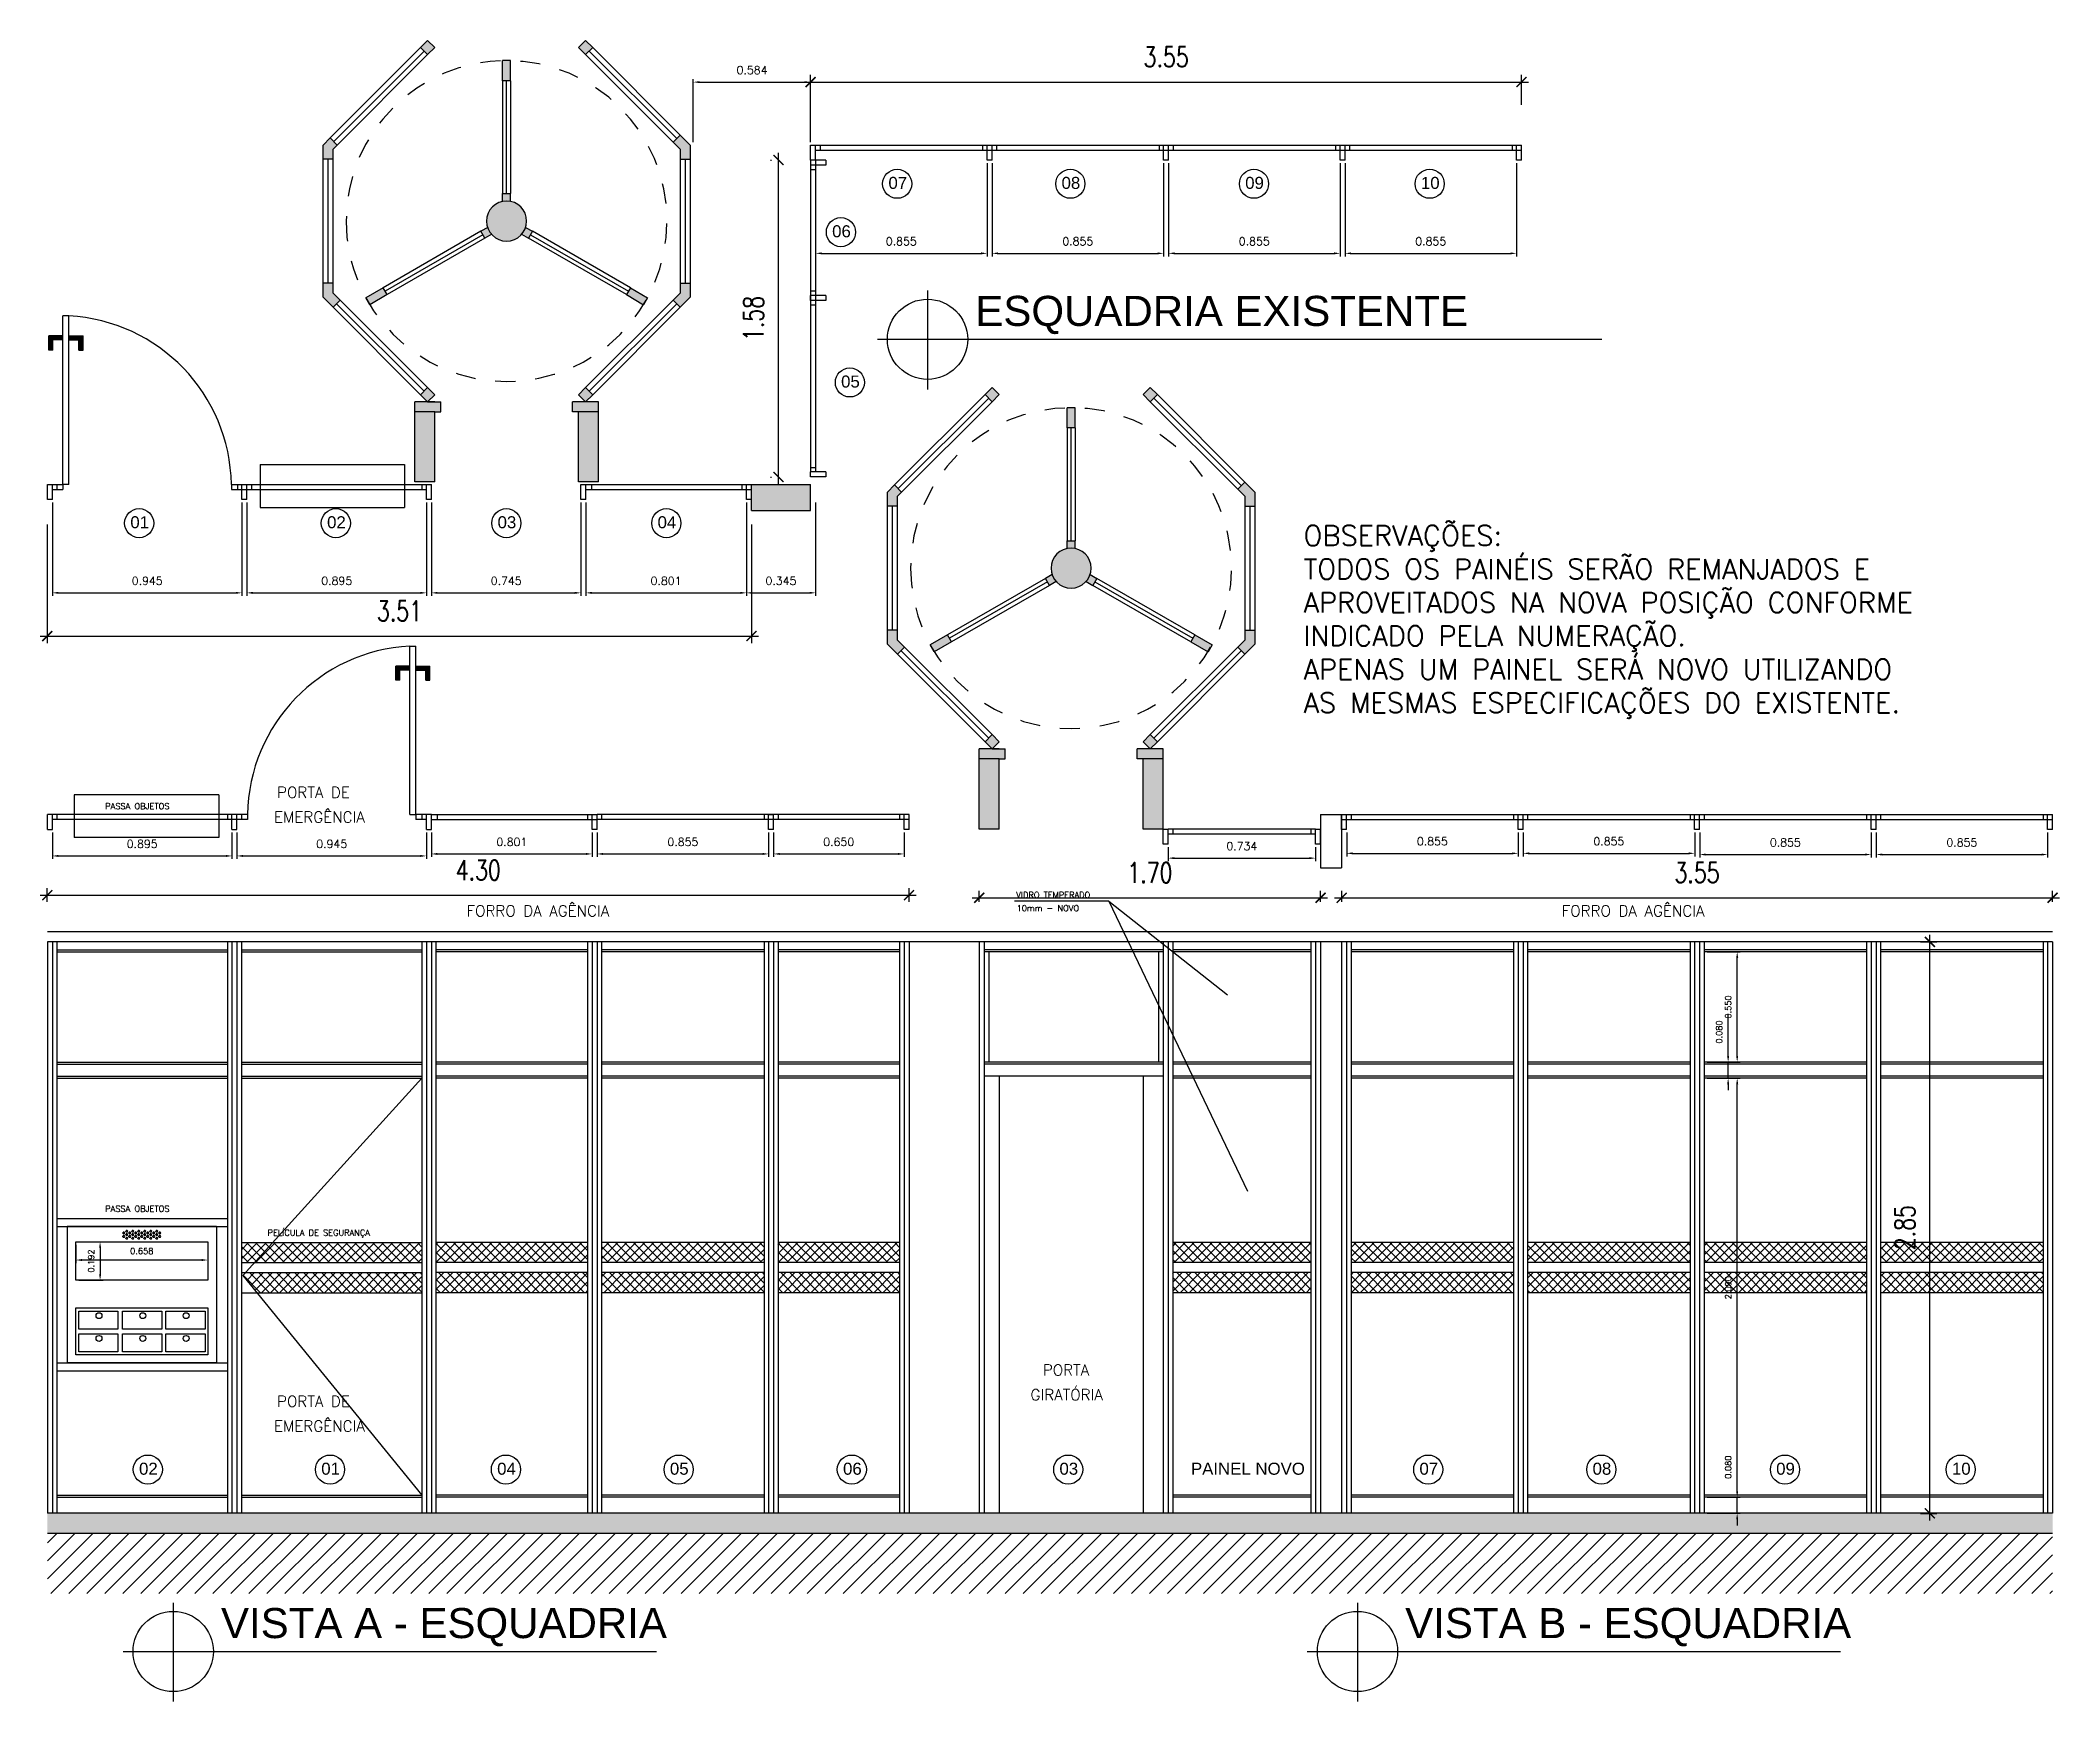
# Model space of a CAD drawing. Extents: x -36.1 to 57, y 1.4 to 46.9.
# Drawn here: x 14.82 to 24.89, y 2.71 to 11 of the extents above; entities that cross this region are included whole.
import ezdxf

# ---------------------------------------------------------------- set-up
doc = ezdxf.new("R2010")
doc.units = 0
doc.header["$LTSCALE"] = 0.02
doc.header["$PDMODE"] = 2
doc.linetypes.add('HIDDEN', pattern=[0.375, 0.25, -0.125])
doc.layers.get('0').update_dxf_attribs({"linetype": 'CONTINUOUS'})
doc.layers.get('DEFPOINTS').update_dxf_attribs({"linetype": 'CONTINUOUS'})
for name, color, linetype in [('A-COTAS', 6, 'CONTINUOUS'), ('A-HACHU', 250, 'CONTINUOUS'), ('ACESSORIOS', 6, 'CONTINUOUS'), ('COTAS', 6, 'CONTINUOUS'), ('ESQUAD-SOLID', 6, 'CONTINUOUS'), ('ESQUADRIA', 1, 'CONTINUOUS'), ('ESQUADRIA-F', 6, 'CONTINUOUS'), ('ESQUADRIAS-F', 6, 'CONTINUOUS'), ('ESQUADRIAS-G', 1, 'CONTINUOUS'), ('PAREDES', 7, 'CONTINUOUS'), ('PISO', 6, 'CONTINUOUS'), ('TEXTO', 7, 'CONTINUOUS'), ('TEXTO1', 3, 'CONTINUOUS')]:
    doc.layers.add(name, color=color, linetype=linetype)
doc.styles.add('ARCAD1', font='romans.shx')
doc.styles.add('ARIAL', font='arial.ttf')
doc.styles.add('COTAS', font='romans.shx', dxfattribs={"width": 0.75})
doc.styles.add('PAVIM', font='swiss.ttf')
doc.styles.add('ROMANS', font='simplex.shx')
doc.dimstyles.new('AUTO', dxfattribs={"dimtxt": 0.03, "dimasz": 0.03, "dimexe": 0.015, "dimexo": 0.015, "dimgap": 0.03, "dimtad": 1, "dimdec": 3, "dimzin": 0, "dimdsep": 46, "dimtxsty": 'ROMANS', "dimcen": 0.01, "dimclrd": 256, "dimclre": 256, "dimclrt": 256, "dimadec": 0, "dimazin": 0, "dimtfac": 1, "dimtdec": 4, "dimtmove": 0, "dimatfit": 3, "dimfxl": 1, "dimtvp": 1, "dimtolj": 1, "dimtzin": 0, "dimarcsym": 0})
doc.dimstyles.new('COTAS_50', dxfattribs={"dimscale": 50, "dimtxt": 0.002, "dimasz": 0.001, "dimexe": 0.0007, "dimexo": 0.004, "dimgap": 0.0015, "dimtad": 1, "dimzin": 0, "dimdsep": 46, "dimtxsty": 'COTAS', "dimblk1": 'ARCHTICK', "dimblk2": 'ARCHTICK', "dimsah": 1, "dimcen": 0.003, "dimdle": 0.0007, "dimaunit": 1, "dimadec": 0, "dimazin": 0, "dimtfac": 1, "dimtdec": 0, "dimtix": 1, "dimtmove": 0, "dimatfit": 3, "dimldrblk": 'ARCHTICK', "dimfxl": 1, "dimtolj": 1, "dimtzin": 0, "dimarcsym": 0})

msp = doc.modelspace()

# ---------------------------------------------------------------- texts
at = {"layer": 'COTAS', "style": 'ROMANS'}
for s, p in [('PORTA DE', (15.9976, 7.2181)), ('EMERGÊNCIA', (15.9826, 7.095)), ('FORRO DA AGÊNCIA', (16.9425, 6.627)), ('FORRO DA AGÊNCIA', (22.4034, 6.627)), ('PORTA', (19.8159, 4.3373)), ('PORTA DE', (15.9976, 4.1813)), ('GIRATÓRIA', (19.7548, 4.2142)), ('EMERGÊNCIA', (15.9826, 4.0582))]:
    msp.add_text(s, height=0.055, dxfattribs=at).set_placement(p)
at = {"layer": 'COTAS', "linetype": 'ByBlock', "style": 'ROMANS'}
for s, p in [('PASSA OBJETOS', (15.1409, 7.1618)), ('VIDRO TEMPERADO', (19.6835, 6.7192)), ('10mm - NOVO', (19.6854, 6.6531)), ('PASSA OBJETOS', (15.1409, 5.1543)), ('PELÍCULA DE SEGURANÇA', (15.9504, 5.0348))]:
    msp.add_text(s, height=0.03, dxfattribs=at).set_placement(p)
at = {"layer": 'COTAS', "insert": (21.1156, 8.5759), "char_height": 0.1, "width": 3.365244, "attachment_point": 1, "style": 'ARCAD1'}
msp.add_mtext('OBSERVAÇÕES:\\PTODOS OS PAINÉIS SERÃO REMANJADOS E APROVEITADOS NA NOVA POSIÇÃO CONFORME INDICADO PELA NUMERAÇÃO.\\PAPENAS UM PAINEL SERÁ NOVO UTILIZANDO AS MESMAS ESPECIFICAÇÕES DO EXISTENTE.', dxfattribs=at)
at = {"layer": 'PISO', "style": 'PAVIM'}
for s, p in [('ESQUADRIA EXISTENTE', (19.4793, 9.5716)), ('VISTA A - ESQUADRIA ', (15.718, 3.028)), ('VISTA B - ESQUADRIA ', (21.6228, 3.028))]:
    msp.add_text(s, height=0.15, dxfattribs=at).set_placement(p)
at = {"layer": 'TEXTO1', "style": 'ARIAL'}
for s, p in [('07', (19.0461, 10.2549)), ('08', (19.9093, 10.2549)), ('09', (20.8249, 10.2549)), ('10', (21.7012, 10.2549)), ('06', (18.7654, 10.0136)), ('05', (18.81, 9.2643)), ('01', (15.266, 8.5626)), ('02', (16.247, 8.5626)), ('03', (17.0972, 8.5626)), ('04', (17.895, 8.5626)), ('02', (15.3093, 3.8428)), ('01', (16.218, 3.8428)), ('04', (17.095, 3.8428)), ('05', (17.9564, 3.8428)), ('06', (18.8197, 3.8428)), ('03', (19.8988, 3.8428)), ('PAINEL NOVO', (20.5545, 3.8428)), ('07', (21.6938, 3.8428)), ('08', (22.5571, 3.8428)), ('09', (23.4726, 3.8428)), ('10', (24.349, 3.8428))]:
    msp.add_text(s, height=0.06, dxfattribs=at).set_placement(p)

# ---------------------------------------------------------------- blocks, each defined once
blk = doc.blocks.new('*D210')
at = {"linetype": 'ByBlock'}
for p, q in [((1.164, -3.465), (1.164, -3.931)), ((1.909, -3.465), (1.909, -3.931)), ((1.194, -3.916), (1.879, -3.916))]:
    blk.add_line(p, q, dxfattribs=at)
for points in [[(1.194, -3.911), (1.194, -3.921), (1.164, -3.916)], [(1.879, -3.911), (1.879, -3.921), (1.909, -3.916)]]:
    blk.add_solid(points, dxfattribs=at)
at = {"layer": 'DEFPOINTS', "color": 0, "linetype": 'ByBlock'}
for p in [(1.164, -3.45), (1.909, -3.45), (1.909, -3.916)]:
    blk.add_point(p, dxfattribs=at)
at = {"linetype": 'ByBlock', "insert": (1.537, -3.856), "char_height": 0.04, "attachment_point": 5, "style": 'ROMANS'}
blk.add_mtext('\\A1;0.745', dxfattribs=at)
blk = doc.blocks.new('PORTA-GIRA')
at = {"layer": 'ESQUAD-SOLID'}
h = blk.add_hatch(color=256, dxfattribs=at)
h.paths.add_polyline_path([(0.1, 2.167), (0.065, 2.202), (0.029, 2.167), (0.065, 2.131)])
h.paths.add_polyline_path([(-0.372, 1.695), (-0.407, 1.73), (-0.457, 1.68), (-0.457, 1.61), (-0.407, 1.61), (-0.407, 1.66)])
h.paths.add_polyline_path([(0.479, 2.101, 0.012502), (0.439, 2.101), (0.439, 2.001), (0.479, 2.001)])
h.paths.add_polyline_path([(0.853, 2.202), (0.817, 2.167), (0.853, 2.131), (0.888, 2.167)])
h.paths.add_polyline_path([(1.374, 1.68), (1.339, 1.716), (1.304, 1.68), (1.324, 1.66), (1.324, 1.61), (1.374, 1.61)])
h.paths.add_polyline_path([(1.374, 0.992), (1.324, 0.992), (1.324, 0.942), (1.289, 0.907), (1.324, 0.872), (1.374, 0.922)])
h.paths.add_polyline_path([(0.853, 0.471), (0.817, 0.435), (0.853, 0.4), (0.888, 0.435)])
h.paths.add_polyline_path([(0.065, 0.471), (0.029, 0.435), (0.065, 0.4), (0.1, 0.435)])
h.paths.add_polyline_path([(-0.372, 0.907), (-0.407, 0.942), (-0.407, 0.992), (-0.457, 0.992), (-0.457, 0.922), (-0.407, 0.872)])
h.paths.add_polyline_path([(-0.138, 0.934), (-0.158, 0.968), (-0.244, 0.918, 0.012502), (-0.224, 0.884)])
h.paths.add_polyline_path([(1.075, 0.968), (1.055, 0.934), (1.141, 0.884, 0.012502), (1.161, 0.918)])
h.paths.add_polyline_path([(0.559, 1.301, 1), (0.359, 1.301, 1)])
h.paths.add_polyline_path([(0.1, 0.35), (0, 0.35), (0, 0), (0.1, 0)])
h.paths.add_polyline_path([(0.13, 0.4), (0.065, 0.4), (0, 0.4), (0, 0.35), (0.1, 0.35), (0.13, 0.35)])
h.paths.add_polyline_path([(0.917, 0.4), (0.817, 0.4), (0.787, 0.4), (0.787, 0.35), (0.817, 0.35), (0.917, 0.35)])
h.paths.add_polyline_path([(0.917, 0.35), (0.817, 0.35), (0.817, 0), (0.917, 0)])
h.paths.add_polyline_path([(0.479, 1.438), (0.439, 1.438), (0.439, 1.399, -0.101021), (0.479, 1.399)])
h.paths.add_polyline_path([(0.587, 1.25), (0.553, 1.269, -0.101021), (0.533, 1.235), (0.567, 1.215)])
h.paths.add_polyline_path([(0.364, 1.269), (0.33, 1.25), (0.35, 1.215), (0.384, 1.235, -0.101021)])
at = {"layer": 'ESQUADRIA'}
for p, q in [((-0.389, 1.713), (0.047, 2.149)), ((0.029, 2.167), (0.065, 2.202)), ((0.029, 2.167), (0.065, 2.131)), ((0.065, 2.202), (0.1, 2.167)), ((0.065, 2.131), (0.1, 2.167)), ((0.853, 2.202), (0.817, 2.167)), ((0.817, 2.167), (0.853, 2.131)), ((0.853, 2.202), (0.888, 2.167)), ((0.888, 2.167), (0.853, 2.131)), ((1.321, 1.698), (0.87, 2.149)), ((0.439, 2.001), (0.439, 2.101)), ((0.439, 2.101), (0.479, 2.101)), ((0.479, 2.001), (0.479, 2.101)), ((0.439, 2.001), (0.479, 2.001)), ((0.459, 1.438), (0.459, 2.001)), ((-0.407, 1.73), (-0.457, 1.68)), ((-0.407, 1.73), (-0.372, 1.695)), ((1.339, 1.716), (1.304, 1.68)), ((1.339, 1.716), (1.374, 1.68)), ((-0.457, 1.68), (-0.457, 1.61)), ((-0.372, 1.695), (-0.407, 1.66)), ((-0.407, 1.66), (-0.407, 1.61)), ((1.304, 1.68), (1.324, 1.66)), ((1.324, 1.61), (1.324, 1.66)), ((1.374, 1.61), (1.374, 1.68)), ((-0.407, 1.61), (-0.457, 1.61)), ((-0.432, 1.61), (-0.432, 0.992)), ((1.324, 1.61), (1.374, 1.61)), ((1.349, 0.992), (1.349, 1.61)), ((0.479, 1.438), (0.439, 1.438)), ((0.439, 1.399), (0.439, 1.438)), ((0.479, 1.399), (0.479, 1.438)), ((0.34, 1.233), (-0.148, 0.951)), ((0.364, 1.269), (0.33, 1.25)), ((0.33, 1.25), (0.35, 1.215)), ((0.384, 1.235), (0.35, 1.215)), ((0.533, 1.235), (0.567, 1.215)), ((0.553, 1.269), (0.587, 1.25)), ((0.567, 1.215), (0.587, 1.25)), ((0.577, 1.233), (1.065, 0.951)), ((-0.457, 0.992), (-0.457, 0.922)), ((-0.407, 0.992), (-0.457, 0.992)), ((-0.407, 0.872), (-0.457, 0.922)), ((-0.407, 0.992), (-0.407, 0.942)), ((-0.372, 0.907), (-0.407, 0.942)), ((-0.372, 0.907), (-0.407, 0.872)), ((-0.158, 0.968), (-0.244, 0.918)), ((-0.244, 0.918), (-0.224, 0.884)), ((-0.138, 0.934), (-0.224, 0.884)), ((-0.158, 0.968), (-0.138, 0.934)), ((1.055, 0.934), (1.075, 0.968)), ((1.055, 0.934), (1.141, 0.884)), ((1.075, 0.968), (1.161, 0.918)), ((1.141, 0.884), (1.161, 0.918)), ((1.289, 0.907), (1.324, 0.942)), ((1.289, 0.907), (1.324, 0.872)), ((1.324, 0.942), (1.324, 0.992)), ((1.324, 0.992), (1.374, 0.992)), ((1.324, 0.872), (1.374, 0.922)), ((1.374, 0.922), (1.374, 0.992)), ((-0.389, 0.889), (0.047, 0.453)), ((0.87, 0.453), (1.307, 0.889)), ((0.065, 0.471), (0.029, 0.435)), ((0.065, 0.4), (0.029, 0.435)), ((0.1, 0.435), (0.065, 0.471)), ((0.1, 0.435), (0.065, 0.4)), ((0.817, 0.435), (0.853, 0.471)), ((0.817, 0.435), (0.853, 0.4)), ((0.853, 0.471), (0.888, 0.435)), ((0.853, 0.4), (0.888, 0.435)), ((0, 0), (0, 0.4)), ((0, 0.4), (0.1, 0.4)), ((0, 0.35), (0.1, 0.35)), ((0.065, 0.4), (0.13, 0.4)), ((0.1, 0), (0.1, 0.35)), ((0.1, 0.35), (0.13, 0.35)), ((0.13, 0.35), (0.13, 0.4)), ((0.787, 0.35), (0.787, 0.4)), ((0.853, 0.4), (0.787, 0.4)), ((0.817, 0.35), (0.787, 0.35)), ((0.817, 0.4), (0.917, 0.4)), ((0.817, 0), (0.817, 0.35)), ((0.817, 0.35), (0.917, 0.35)), ((0.917, 0), (0.917, 0.4)), ((0, 0), (0.1, 0)), ((0.817, 0), (0.917, 0))]:
    blk.add_line(p, q, dxfattribs=at)
blk.add_circle((0.459, 1.301), 0.1, dxfattribs=at)
at = {"layer": 'ESQUADRIA-F'}
for p, q in [((-0.407, 1.73), (0.029, 2.167)), ((-0.372, 1.695), (0.065, 2.131)), ((1.304, 1.68), (0.853, 2.131)), ((1.339, 1.716), (0.888, 2.167)), ((0.439, 2.001), (0.439, 1.438)), ((0.479, 2.001), (0.479, 1.438)), ((-0.457, 1.61), (-0.457, 0.992)), ((-0.407, 1.61), (-0.407, 0.992)), ((1.324, 0.992), (1.324, 1.61)), ((1.374, 0.992), (1.374, 1.61)), ((-0.158, 0.968), (0.33, 1.25)), ((-0.138, 0.934), (0.35, 1.215)), ((0.567, 1.215), (1.055, 0.934)), ((0.587, 1.25), (1.075, 0.968)), ((-0.372, 0.907), (0.065, 0.471)), ((0.853, 0.471), (1.289, 0.907)), ((-0.407, 0.872), (0.029, 0.435)), ((0.888, 0.435), (1.324, 0.872))]:
    blk.add_line(p, q, dxfattribs=at)
at = {"layer": 'PISO', "linetype": 'HIDDEN'}
blk.add_circle((0.459, 1.301), 0.8, dxfattribs=at)
blk = doc.blocks.new('*D204')
at = {"linetype": 'ByBlock'}
for p, q in [((-0.726, -3.465), (-0.726, -3.931)), ((0.219, -3.465), (0.219, -3.931)), ((-0.696, -3.916), (0.189, -3.916))]:
    blk.add_line(p, q, dxfattribs=at)
for points in [[(-0.696, -3.911), (-0.696, -3.921), (-0.726, -3.916)], [(0.189, -3.911), (0.189, -3.921), (0.219, -3.916)]]:
    blk.add_solid(points, dxfattribs=at)
at = {"layer": 'DEFPOINTS', "color": 0, "linetype": 'ByBlock'}
for p in [(-0.726, -3.45), (0.219, -3.45), (0.219, -3.916)]:
    blk.add_point(p, dxfattribs=at)
at = {"linetype": 'ByBlock', "insert": (-0.253, -3.856), "char_height": 0.04, "attachment_point": 5, "style": 'ROMANS'}
blk.add_mtext('\\A1;0.945', dxfattribs=at)
blk = doc.blocks.new('*D203')
at = {"linetype": 'ByBlock'}
for p, q in [((0.244, -3.465), (0.244, -3.931)), ((1.139, -3.465), (1.139, -3.931)), ((0.274, -3.916), (1.109, -3.916))]:
    blk.add_line(p, q, dxfattribs=at)
for points in [[(0.274, -3.911), (0.274, -3.921), (0.244, -3.916)], [(1.109, -3.911), (1.109, -3.921), (1.139, -3.916)]]:
    blk.add_solid(points, dxfattribs=at)
at = {"layer": 'DEFPOINTS', "color": 0, "linetype": 'ByBlock'}
for p in [(0.244, -3.45), (1.139, -3.45), (1.139, -3.916)]:
    blk.add_point(p, dxfattribs=at)
at = {"linetype": 'ByBlock', "insert": (0.692, -3.856), "char_height": 0.04, "attachment_point": 5, "style": 'ROMANS'}
blk.add_mtext('\\A1;0.895', dxfattribs=at)
blk = doc.blocks.new('*D209')
at = {"linetype": 'ByBlock'}
for p, q in [((1.934, -3.465), (1.934, -3.931)), ((2.735, -3.465), (2.735, -3.931)), ((1.964, -3.916), (2.705, -3.916))]:
    blk.add_line(p, q, dxfattribs=at)
for points in [[(1.964, -3.911), (1.964, -3.921), (1.934, -3.916)], [(2.705, -3.911), (2.705, -3.921), (2.735, -3.916)]]:
    blk.add_solid(points, dxfattribs=at)
at = {"layer": 'DEFPOINTS', "color": 0, "linetype": 'ByBlock'}
for p in [(1.934, -3.45), (2.735, -3.45), (2.735, -3.916)]:
    blk.add_point(p, dxfattribs=at)
at = {"linetype": 'ByBlock', "insert": (2.334, -3.856), "char_height": 0.04, "attachment_point": 5, "style": 'ROMANS'}
blk.add_mtext('\\A1;0.801', dxfattribs=at)
blk = doc.blocks.new('*D211')
at = {"linetype": 'ByBlock'}
for p, q in [((2.735, -3.465), (2.735, -3.931)), ((3.08, -3.465), (3.08, -3.931)), ((2.765, -3.916), (3.05, -3.916))]:
    blk.add_line(p, q, dxfattribs=at)
for points in [[(2.765, -3.911), (2.765, -3.921), (2.735, -3.916)], [(3.05, -3.911), (3.05, -3.921), (3.08, -3.916)]]:
    blk.add_solid(points, dxfattribs=at)
at = {"layer": 'DEFPOINTS', "color": 0, "linetype": 'ByBlock'}
for p in [(2.735, -3.45), (3.08, -3.45), (3.08, -3.916)]:
    blk.add_point(p, dxfattribs=at)
at = {"linetype": 'ByBlock', "insert": (2.907, -3.856), "char_height": 0.04, "attachment_point": 5, "style": 'ROMANS'}
blk.add_mtext('\\A1;0.345', dxfattribs=at)
blk = doc.blocks.new('*D205')
at = {"linetype": 'ByBlock'}
for p, q in [((4.84, -1.773), (4.84, -2.238)), ((5.695, -1.773), (5.695, -2.238)), ((4.87, -2.223), (5.665, -2.223))]:
    blk.add_line(p, q, dxfattribs=at)
for points in [[(4.87, -2.218), (4.87, -2.228), (4.84, -2.223)], [(5.665, -2.218), (5.665, -2.228), (5.695, -2.223)]]:
    blk.add_solid(points, dxfattribs=at)
at = {"layer": 'DEFPOINTS', "color": 0, "linetype": 'ByBlock'}
for p in [(4.84, -1.758), (5.695, -1.758), (5.695, -2.223)]:
    blk.add_point(p, dxfattribs=at)
at = {"linetype": 'ByBlock', "insert": (5.267, -2.163), "char_height": 0.04, "attachment_point": 5, "style": 'ROMANS'}
blk.add_mtext('\\A1;0.855', dxfattribs=at)
blk = doc.blocks.new('_ARCHTICK')
at = {"color": 0, "linetype": 'ByBlock', "const_width": 0.15}
blk.add_lwpolyline([(-0.5, -0.5), (0.5, 0.5)], dxfattribs=at)
blk = doc.blocks.new('*D212')
at = {"color": 0, "linetype": 'ByBlock'}
for p, q in [((18.623, 10.788), (22.238, 10.788)), ((18.658, 10.674), (18.658, 10.823)), ((22.203, 10.674), (22.203, 10.823))]:
    blk.add_line(p, q, dxfattribs=at)
at = {"layer": 'DEFPOINTS', "color": 0, "linetype": 'ByBlock'}
for p in [(22.203, 10.788), (18.658, 10.474), (22.203, 10.474)]:
    blk.add_point(p, dxfattribs=at)
at = {"color": 0, "linetype": 'ByBlock', "xscale": 0.05, "yscale": 0.05, "zscale": 0.05, "rotation": 180}
blk.add_blockref('_ARCHTICK', (18.658, 10.788), dxfattribs=at)
at = {"color": 0, "linetype": 'ByBlock', "xscale": 0.05, "yscale": 0.05, "zscale": 0.05}
blk.add_blockref('_ARCHTICK', (22.203, 10.788), dxfattribs=at)
at = {"color": 0, "linetype": 'ByBlock', "insert": (20.431, 10.913), "char_height": 0.1, "attachment_point": 5, "style": 'COTAS'}
blk.add_mtext('\\A1;3.55', dxfattribs=at)
blk = doc.blocks.new('*D213')
at = {"linetype": 'ByBlock'}
for p, q in [((2.47, -1.668), (2.47, -1.354)), ((2.5, -1.369), (3.025, -1.369)), ((3.055, -1.668), (3.055, -1.354))]:
    blk.add_line(p, q, dxfattribs=at)
for points in [[(2.5, -1.364), (2.5, -1.374), (2.47, -1.369)], [(3.025, -1.364), (3.025, -1.374), (3.055, -1.369)]]:
    blk.add_solid(points, dxfattribs=at)
at = {"layer": 'DEFPOINTS', "color": 0, "linetype": 'ByBlock'}
for p in [(3.055, -1.369), (2.47, -1.683), (3.055, -1.683)]:
    blk.add_point(p, dxfattribs=at)
at = {"linetype": 'ByBlock', "insert": (2.763, -1.309), "char_height": 0.04, "attachment_point": 5, "style": 'ROMANS'}
blk.add_mtext('\\A1;0.584', dxfattribs=at)
blk = doc.blocks.new('*D207')
at = {"linetype": 'ByBlock'}
for p, q in [((3.08, -1.773), (3.08, -2.238)), ((3.935, -1.773), (3.935, -2.238)), ((3.11, -2.223), (3.905, -2.223))]:
    blk.add_line(p, q, dxfattribs=at)
for points in [[(3.11, -2.218), (3.11, -2.228), (3.08, -2.223)], [(3.905, -2.218), (3.905, -2.228), (3.935, -2.223)]]:
    blk.add_solid(points, dxfattribs=at)
at = {"layer": 'DEFPOINTS', "color": 0, "linetype": 'ByBlock'}
for p in [(3.08, -1.758), (3.935, -1.758), (3.935, -2.223)]:
    blk.add_point(p, dxfattribs=at)
at = {"linetype": 'ByBlock', "insert": (3.507, -2.163), "char_height": 0.04, "attachment_point": 5, "style": 'ROMANS'}
blk.add_mtext('\\A1;0.855', dxfattribs=at)
blk = doc.blocks.new('*D208')
at = {"linetype": 'ByBlock'}
for p, q in [((3.96, -1.773), (3.96, -2.238)), ((4.815, -1.773), (4.815, -2.238)), ((3.99, -2.223), (4.785, -2.223))]:
    blk.add_line(p, q, dxfattribs=at)
for points in [[(3.99, -2.218), (3.99, -2.228), (3.96, -2.223)], [(4.785, -2.218), (4.785, -2.228), (4.815, -2.223)]]:
    blk.add_solid(points, dxfattribs=at)
at = {"layer": 'DEFPOINTS', "color": 0, "linetype": 'ByBlock'}
for p in [(3.96, -1.758), (4.815, -1.758), (4.815, -2.223)]:
    blk.add_point(p, dxfattribs=at)
at = {"linetype": 'ByBlock', "insert": (4.387, -2.163), "char_height": 0.04, "attachment_point": 5, "style": 'ROMANS'}
blk.add_mtext('\\A1;0.855', dxfattribs=at)
blk = doc.blocks.new('*D206')
at = {"linetype": 'ByBlock'}
for p, q in [((5.72, -1.773), (5.72, -2.238)), ((6.575, -1.773), (6.575, -2.238)), ((5.75, -2.223), (6.545, -2.223))]:
    blk.add_line(p, q, dxfattribs=at)
for points in [[(5.75, -2.218), (5.75, -2.228), (5.72, -2.223)], [(6.545, -2.218), (6.545, -2.228), (6.575, -2.223)]]:
    blk.add_solid(points, dxfattribs=at)
at = {"layer": 'DEFPOINTS', "color": 0, "linetype": 'ByBlock'}
for p in [(5.72, -1.758), (6.575, -1.758), (6.575, -2.223)]:
    blk.add_point(p, dxfattribs=at)
at = {"linetype": 'ByBlock', "insert": (6.147, -2.163), "char_height": 0.04, "attachment_point": 5, "style": 'ROMANS'}
blk.add_mtext('\\A1;0.855', dxfattribs=at)
blk = doc.blocks.new('*D214')
at = {"linetype": 'ByBlock'}
for p, q in [((10.362, -7.588), (10.362, -7.679)), ((11.02, -7.588), (11.02, -7.679)), ((10.99, -7.664), (10.392, -7.664))]:
    blk.add_line(p, q, dxfattribs=at)
for points in [[(10.392, -7.659), (10.392, -7.669), (10.362, -7.664)], [(10.99, -7.659), (10.99, -7.669), (11.02, -7.664)]]:
    blk.add_solid(points, dxfattribs=at)
at = {"layer": 'DEFPOINTS', "color": 0, "linetype": 'ByBlock'}
for p in [(10.362, -7.573), (11.02, -7.573), (10.362, -7.664)]:
    blk.add_point(p, dxfattribs=at)
at = {"linetype": 'ByBlock', "insert": (10.691, -7.619), "char_height": 0.03, "attachment_point": 5, "style": 'ROMANS'}
blk.add_mtext('\\A1;0.658', dxfattribs=at)
blk = doc.blocks.new('*D215')
at = {"linetype": 'ByBlock'}
for p, q in [((10.377, -7.573), (10.498, -7.573)), ((10.483, -7.603), (10.483, -7.735)), ((10.377, -7.765), (10.498, -7.765))]:
    blk.add_line(p, q, dxfattribs=at)
for points in [[(10.478, -7.603), (10.488, -7.603), (10.483, -7.573)], [(10.478, -7.735), (10.488, -7.735), (10.483, -7.765)]]:
    blk.add_solid(points, dxfattribs=at)
at = {"layer": 'DEFPOINTS', "color": 0, "linetype": 'ByBlock'}
for p in [(10.362, -7.573), (10.362, -7.765), (10.483, -7.765)]:
    blk.add_point(p, dxfattribs=at)
at = {"linetype": 'ByBlock', "insert": (10.438, -7.669), "char_height": 0.03, "attachment_point": 5, "rotation": 90, "style": 'ROMANS'}
blk.add_mtext('\\A1;0.192', dxfattribs=at)
blk = doc.blocks.new('*D216')
at = {"color": 0, "linetype": 'ByBlock'}
for p, q in [((24.193, 6.5), (24.274, 6.5)), ((24.239, 3.615), (24.239, 6.535)), ((24.193, 3.65), (24.274, 3.65))]:
    blk.add_line(p, q, dxfattribs=at)
at = {"layer": 'DEFPOINTS', "color": 0, "linetype": 'ByBlock'}
for p in [(23.993, 6.5), (24.239, 6.5), (23.993, 3.65)]:
    blk.add_point(p, dxfattribs=at)
at = {"color": 0, "linetype": 'ByBlock', "xscale": 0.05, "yscale": 0.05, "zscale": 0.05}
for p, rotation in [((24.239, 6.5), 90), ((24.239, 3.65), 270)]:
    blk.add_blockref('_ARCHTICK', p, dxfattribs=dict(at, rotation=rotation))
at = {"color": 0, "linetype": 'ByBlock', "insert": (24.114, 5.075), "char_height": 0.1, "attachment_point": 5, "rotation": 90, "style": 'COTAS'}
blk.add_mtext('\\A1;2.85', dxfattribs=at)
blk = doc.blocks.new('*D217')
at = {"linetype": 'ByBlock'}
for p, q in [((17.518, 8.259), (17.518, 8.469)), ((17.413, 8.229), (17.533, 8.229)), ((17.518, 8.149), (17.518, 8.229)), ((17.413, 8.149), (17.533, 8.149)), ((17.518, 8.119), (17.518, 8.089))]:
    blk.add_line(p, q, dxfattribs=at)
for points in [[(17.513, 8.259), (17.523, 8.259), (17.518, 8.229)], [(17.513, 8.119), (17.523, 8.119), (17.518, 8.149)]]:
    blk.add_solid(points, dxfattribs=at)
at = {"layer": 'DEFPOINTS', "color": 0, "linetype": 'ByBlock'}
for p in [(17.398, 8.229), (17.518, 8.229), (17.398, 8.149)]:
    blk.add_point(p, dxfattribs=at)
at = {"linetype": 'ByBlock', "insert": (17.473, 8.379), "char_height": 0.03, "attachment_point": 5, "rotation": 90, "style": 'ROMANS'}
blk.add_mtext('\\A1;0.080', dxfattribs=at)
blk = doc.blocks.new('*D218')
at = {"linetype": 'ByBlock'}
for p, q in [((17.413, 8.779), (17.578, 8.779)), ((17.563, 8.259), (17.563, 8.749)), ((17.413, 8.229), (17.578, 8.229))]:
    blk.add_line(p, q, dxfattribs=at)
for points in [[(17.558, 8.749), (17.568, 8.749), (17.563, 8.779)], [(17.558, 8.259), (17.568, 8.259), (17.563, 8.229)]]:
    blk.add_solid(points, dxfattribs=at)
at = {"layer": 'DEFPOINTS', "color": 0, "linetype": 'ByBlock'}
for p in [(17.398, 8.779), (17.563, 8.779), (17.398, 8.229)]:
    blk.add_point(p, dxfattribs=at)
at = {"linetype": 'ByBlock', "insert": (17.518, 8.504), "char_height": 0.03, "attachment_point": 5, "rotation": 90, "style": 'ROMANS'}
blk.add_mtext('\\A1;0.550', dxfattribs=at)
blk = doc.blocks.new('*D219')
at = {"linetype": 'ByBlock'}
for p, q in [((17.563, 6.089), (17.563, 6.299)), ((17.413, 6.059), (17.578, 6.059)), ((17.563, 5.979), (17.563, 6.059)), ((17.413, 5.979), (17.578, 5.979)), ((17.563, 5.949), (17.563, 5.919))]:
    blk.add_line(p, q, dxfattribs=at)
for points in [[(17.558, 6.089), (17.568, 6.089), (17.563, 6.059)], [(17.558, 5.949), (17.568, 5.949), (17.563, 5.979)]]:
    blk.add_solid(points, dxfattribs=at)
at = {"layer": 'DEFPOINTS', "color": 0, "linetype": 'ByBlock'}
for p in [(17.398, 6.059), (17.563, 6.059), (17.398, 5.979)]:
    blk.add_point(p, dxfattribs=at)
at = {"linetype": 'ByBlock', "insert": (17.518, 6.209), "char_height": 0.03, "attachment_point": 5, "rotation": 90, "style": 'ROMANS'}
blk.add_mtext('\\A1;0.080', dxfattribs=at)
blk = doc.blocks.new('*D220')
at = {"linetype": 'ByBlock'}
for p, q in [((17.413, 8.149), (17.578, 8.149)), ((17.563, 6.089), (17.563, 8.119)), ((17.413, 6.059), (17.578, 6.059))]:
    blk.add_line(p, q, dxfattribs=at)
for points in [[(17.558, 8.119), (17.568, 8.119), (17.563, 8.149)], [(17.558, 6.089), (17.568, 6.089), (17.563, 6.059)]]:
    blk.add_solid(points, dxfattribs=at)
at = {"layer": 'DEFPOINTS', "color": 0, "linetype": 'ByBlock'}
for p in [(17.398, 8.149), (17.563, 8.149), (17.398, 6.059)]:
    blk.add_point(p, dxfattribs=at)
at = {"linetype": 'ByBlock', "insert": (17.518, 7.104), "char_height": 0.03, "attachment_point": 5, "rotation": 90, "style": 'ROMANS'}
blk.add_mtext('\\A1;2.090', dxfattribs=at)
blk = doc.blocks.new('*D221')
at = {"linetype": 'ByBlock'}
for p, q in [((-0.726, -5.111), (-0.726, -5.243)), ((0.169, -5.111), (0.169, -5.243)), ((-0.696, -5.228), (0.139, -5.228))]:
    blk.add_line(p, q, dxfattribs=at)
for points in [[(-0.696, -5.223), (-0.696, -5.233), (-0.726, -5.228)], [(0.139, -5.223), (0.139, -5.233), (0.169, -5.228)]]:
    blk.add_solid(points, dxfattribs=at)
at = {"layer": 'DEFPOINTS', "color": 0, "linetype": 'ByBlock'}
for p in [(-0.726, -5.096), (0.169, -5.096), (0.169, -5.228)]:
    blk.add_point(p, dxfattribs=at)
at = {"linetype": 'ByBlock', "insert": (-0.278, -5.168), "char_height": 0.04, "attachment_point": 5, "style": 'ROMANS'}
blk.add_mtext('\\A1;0.895', dxfattribs=at)
blk = doc.blocks.new('*D222')
at = {"linetype": 'ByBlock'}
for p, q in [((0.194, -5.111), (0.194, -5.243)), ((1.139, -5.111), (1.139, -5.243)), ((0.224, -5.228), (1.109, -5.228))]:
    blk.add_line(p, q, dxfattribs=at)
for points in [[(0.224, -5.223), (0.224, -5.233), (0.194, -5.228)], [(1.109, -5.223), (1.109, -5.233), (1.139, -5.228)]]:
    blk.add_solid(points, dxfattribs=at)
at = {"layer": 'DEFPOINTS', "color": 0, "linetype": 'ByBlock'}
for p in [(0.194, -5.096), (1.139, -5.096), (1.139, -5.228)]:
    blk.add_point(p, dxfattribs=at)
at = {"linetype": 'ByBlock', "insert": (0.667, -5.168), "char_height": 0.04, "attachment_point": 5, "style": 'ROMANS'}
blk.add_mtext('\\A1;0.945', dxfattribs=at)
blk = doc.blocks.new('*D223')
at = {"linetype": 'ByBlock'}
for p, q in [((1.164, -5.111), (1.164, -5.233)), ((1.965, -5.111), (1.965, -5.233)), ((1.194, -5.218), (1.935, -5.218))]:
    blk.add_line(p, q, dxfattribs=at)
for points in [[(1.194, -5.213), (1.194, -5.223), (1.164, -5.218)], [(1.935, -5.213), (1.935, -5.223), (1.965, -5.218)]]:
    blk.add_solid(points, dxfattribs=at)
at = {"layer": 'DEFPOINTS', "color": 0, "linetype": 'ByBlock'}
for p in [(1.164, -5.096), (1.965, -5.096), (1.965, -5.218)]:
    blk.add_point(p, dxfattribs=at)
at = {"linetype": 'ByBlock', "insert": (1.565, -5.158), "char_height": 0.04, "attachment_point": 5, "style": 'ROMANS'}
blk.add_mtext('\\A1;0.801', dxfattribs=at)
blk = doc.blocks.new('*D224')
at = {"linetype": 'ByBlock'}
for p, q in [((1.99, -5.111), (1.99, -5.233)), ((2.845, -5.111), (2.845, -5.233)), ((2.02, -5.218), (2.815, -5.218))]:
    blk.add_line(p, q, dxfattribs=at)
for points in [[(2.02, -5.213), (2.02, -5.223), (1.99, -5.218)], [(2.815, -5.213), (2.815, -5.223), (2.845, -5.218)]]:
    blk.add_solid(points, dxfattribs=at)
at = {"layer": 'DEFPOINTS', "color": 0, "linetype": 'ByBlock'}
for p in [(1.99, -5.096), (2.845, -5.096), (2.845, -5.218)]:
    blk.add_point(p, dxfattribs=at)
at = {"linetype": 'ByBlock', "insert": (2.418, -5.158), "char_height": 0.04, "attachment_point": 5, "style": 'ROMANS'}
blk.add_mtext('\\A1;0.855', dxfattribs=at)
blk = doc.blocks.new('*D225')
at = {"linetype": 'ByBlock'}
for p, q in [((2.87, -5.111), (2.87, -5.233)), ((3.521, -5.111), (3.521, -5.233)), ((2.9, -5.218), (3.491, -5.218))]:
    blk.add_line(p, q, dxfattribs=at)
for points in [[(2.9, -5.213), (2.9, -5.223), (2.87, -5.218)], [(3.491, -5.213), (3.491, -5.223), (3.521, -5.218)]]:
    blk.add_solid(points, dxfattribs=at)
at = {"layer": 'DEFPOINTS', "color": 0, "linetype": 'ByBlock'}
for p in [(2.87, -5.096), (3.521, -5.096), (3.521, -5.218)]:
    blk.add_point(p, dxfattribs=at)
at = {"linetype": 'ByBlock', "insert": (3.195, -5.158), "char_height": 0.04, "attachment_point": 5, "style": 'ROMANS'}
blk.add_mtext('\\A1;0.650', dxfattribs=at)
blk = doc.blocks.new('*D226')
at = {"linetype": 'ByBlock'}
for p, q in [((4.838, -5.184), (4.838, -5.254)), ((5.572, -5.184), (5.572, -5.254)), ((4.868, -5.239), (5.542, -5.239))]:
    blk.add_line(p, q, dxfattribs=at)
for points in [[(4.868, -5.234), (4.868, -5.244), (4.838, -5.239)], [(5.542, -5.234), (5.542, -5.244), (5.572, -5.239)]]:
    blk.add_solid(points, dxfattribs=at)
at = {"layer": 'DEFPOINTS', "color": 0, "linetype": 'ByBlock'}
for p in [(4.838, -5.169), (5.572, -5.169), (5.572, -5.239)]:
    blk.add_point(p, dxfattribs=at)
at = {"linetype": 'ByBlock', "insert": (5.205, -5.179), "char_height": 0.04, "attachment_point": 5, "style": 'ROMANS'}
blk.add_mtext('\\A1;0.734', dxfattribs=at)
blk = doc.blocks.new('*D227')
at = {"color": 0, "linetype": 'ByBlock'}
for p, q in [((18.458, 10.399), (18.463, 10.399)), ((18.498, 8.783), (18.498, 10.434)), ((18.458, 8.818), (18.463, 8.818))]:
    blk.add_line(p, q, dxfattribs=at)
at = {"layer": 'DEFPOINTS', "color": 0, "linetype": 'ByBlock'}
for p in [(18.498, 10.399), (18.658, 10.399), (18.658, 8.818)]:
    blk.add_point(p, dxfattribs=at)
at = {"color": 0, "linetype": 'ByBlock', "xscale": 0.05, "yscale": 0.05, "zscale": 0.05}
for p, rotation in [((18.498, 10.399), 90), ((18.498, 8.818), 270)]:
    blk.add_blockref('_ARCHTICK', p, dxfattribs=dict(at, rotation=rotation))
at = {"color": 0, "linetype": 'ByBlock', "insert": (18.373, 9.609), "char_height": 0.1, "attachment_point": 5, "rotation": 90, "style": 'COTAS'}
blk.add_mtext('\\A1;1.58', dxfattribs=at)
blk = doc.blocks.new('*D228')
at = {"linetype": 'ByBlock'}
for p, q in [((5.728, -5.111), (5.728, -5.23)), ((6.583, -5.111), (6.583, -5.23)), ((5.758, -5.215), (6.553, -5.215))]:
    blk.add_line(p, q, dxfattribs=at)
for points in [[(5.758, -5.21), (5.758, -5.22), (5.728, -5.215)], [(6.553, -5.21), (6.553, -5.22), (6.583, -5.215)]]:
    blk.add_solid(points, dxfattribs=at)
at = {"layer": 'DEFPOINTS', "color": 0, "linetype": 'ByBlock'}
for p in [(5.728, -5.096), (6.583, -5.096), (6.583, -5.215)]:
    blk.add_point(p, dxfattribs=at)
at = {"linetype": 'ByBlock', "insert": (6.155, -5.155), "char_height": 0.04, "attachment_point": 5, "style": 'ROMANS'}
blk.add_mtext('\\A1;0.855', dxfattribs=at)
blk = doc.blocks.new('*D229')
at = {"linetype": 'ByBlock'}
for p, q in [((6.608, -5.111), (6.608, -5.23)), ((7.463, -5.111), (7.463, -5.23)), ((6.638, -5.215), (7.433, -5.215))]:
    blk.add_line(p, q, dxfattribs=at)
for points in [[(6.638, -5.21), (6.638, -5.22), (6.608, -5.215)], [(7.433, -5.21), (7.433, -5.22), (7.463, -5.215)]]:
    blk.add_solid(points, dxfattribs=at)
at = {"layer": 'DEFPOINTS', "color": 0, "linetype": 'ByBlock'}
for p in [(6.608, -5.096), (7.463, -5.096), (7.463, -5.215)]:
    blk.add_point(p, dxfattribs=at)
at = {"linetype": 'ByBlock', "insert": (7.035, -5.155), "char_height": 0.04, "attachment_point": 5, "style": 'ROMANS'}
blk.add_mtext('\\A1;0.855', dxfattribs=at)
blk = doc.blocks.new('*D230')
at = {"linetype": 'ByBlock'}
for p, q in [((7.488, -5.111), (7.488, -5.236)), ((8.343, -5.111), (8.343, -5.236)), ((7.518, -5.221), (8.313, -5.221))]:
    blk.add_line(p, q, dxfattribs=at)
for points in [[(7.518, -5.216), (7.518, -5.226), (7.488, -5.221)], [(8.313, -5.216), (8.313, -5.226), (8.343, -5.221)]]:
    blk.add_solid(points, dxfattribs=at)
at = {"layer": 'DEFPOINTS', "color": 0, "linetype": 'ByBlock'}
for p in [(7.488, -5.096), (8.343, -5.096), (8.343, -5.221)]:
    blk.add_point(p, dxfattribs=at)
at = {"linetype": 'ByBlock', "insert": (7.915, -5.161), "char_height": 0.04, "attachment_point": 5, "style": 'ROMANS'}
blk.add_mtext('\\A1;0.855', dxfattribs=at)
blk = doc.blocks.new('*D231')
at = {"linetype": 'ByBlock'}
for p, q in [((8.368, -5.111), (8.368, -5.236)), ((9.223, -5.111), (9.223, -5.236)), ((8.398, -5.221), (9.193, -5.221))]:
    blk.add_line(p, q, dxfattribs=at)
for points in [[(8.398, -5.216), (8.398, -5.226), (8.368, -5.221)], [(9.193, -5.216), (9.193, -5.226), (9.223, -5.221)]]:
    blk.add_solid(points, dxfattribs=at)
at = {"layer": 'DEFPOINTS', "color": 0, "linetype": 'ByBlock'}
for p in [(8.368, -5.096), (9.223, -5.096), (9.223, -5.221)]:
    blk.add_point(p, dxfattribs=at)
at = {"linetype": 'ByBlock', "insert": (8.795, -5.161), "char_height": 0.04, "attachment_point": 5, "style": 'ROMANS'}
blk.add_mtext('\\A1;0.855', dxfattribs=at)
blk = doc.blocks.new('*D232')
at = {"color": 0, "linetype": 'ByBlock'}
for p, q in [((14.852, 8.581), (14.852, 7.99)), ((18.363, 8.581), (18.363, 7.99)), ((14.817, 8.025), (18.398, 8.025))]:
    blk.add_line(p, q, dxfattribs=at)
at = {"layer": 'DEFPOINTS', "color": 0, "linetype": 'ByBlock'}
for p in [(14.852, 8.781), (18.363, 8.781), (18.363, 8.025)]:
    blk.add_point(p, dxfattribs=at)
at = {"color": 0, "linetype": 'ByBlock', "xscale": 0.05, "yscale": 0.05, "zscale": 0.05, "rotation": 180}
blk.add_blockref('_ARCHTICK', (14.852, 8.025), dxfattribs=at)
at = {"color": 0, "linetype": 'ByBlock', "xscale": 0.05, "yscale": 0.05, "zscale": 0.05}
blk.add_blockref('_ARCHTICK', (18.363, 8.025), dxfattribs=at)
at = {"color": 0, "linetype": 'ByBlock', "insert": (16.608, 8.15), "char_height": 0.1, "attachment_point": 5, "style": 'COTAS'}
blk.add_mtext('\\A1;3.51', dxfattribs=at)
blk = doc.blocks.new('*D233')
at = {"color": 0, "linetype": 'ByBlock'}
for p, q in [((14.852, 6.7), (14.852, 6.768)), ((19.149, 6.7), (19.149, 6.768)), ((14.817, 6.733), (19.184, 6.733))]:
    blk.add_line(p, q, dxfattribs=at)
at = {"layer": 'DEFPOINTS', "color": 0, "linetype": 'ByBlock'}
for p in [(19.149, 6.733), (14.852, 6.5), (19.149, 6.5)]:
    blk.add_point(p, dxfattribs=at)
at = {"color": 0, "linetype": 'ByBlock', "xscale": 0.05, "yscale": 0.05, "zscale": 0.05, "rotation": 180}
blk.add_blockref('_ARCHTICK', (14.852, 6.733), dxfattribs=at)
at = {"color": 0, "linetype": 'ByBlock', "xscale": 0.05, "yscale": 0.05, "zscale": 0.05}
blk.add_blockref('_ARCHTICK', (19.149, 6.733), dxfattribs=at)
at = {"color": 0, "linetype": 'ByBlock', "insert": (17.001, 6.858), "char_height": 0.1, "attachment_point": 5, "style": 'COTAS'}
blk.add_mtext('\\A1;4.30', dxfattribs=at)
blk = doc.blocks.new('*D234')
at = {"color": 0, "linetype": 'ByBlock'}
for p, q in [((19.499, 6.7), (19.499, 6.755)), ((21.201, 6.7), (21.201, 6.755)), ((19.464, 6.72), (21.236, 6.72))]:
    blk.add_line(p, q, dxfattribs=at)
at = {"layer": 'DEFPOINTS', "color": 0, "linetype": 'ByBlock'}
for p in [(21.201, 6.72), (19.499, 6.5), (21.201, 6.5)]:
    blk.add_point(p, dxfattribs=at)
at = {"color": 0, "linetype": 'ByBlock', "xscale": 0.05, "yscale": 0.05, "zscale": 0.05, "rotation": 180}
blk.add_blockref('_ARCHTICK', (19.499, 6.72), dxfattribs=at)
at = {"color": 0, "linetype": 'ByBlock', "xscale": 0.05, "yscale": 0.05, "zscale": 0.05}
blk.add_blockref('_ARCHTICK', (21.201, 6.72), dxfattribs=at)
at = {"color": 0, "linetype": 'ByBlock', "insert": (20.35, 6.845), "char_height": 0.1, "attachment_point": 5, "style": 'COTAS'}
blk.add_mtext('\\A1;1.70', dxfattribs=at)
blk = doc.blocks.new('*D235')
at = {"color": 0, "linetype": 'ByBlock'}
for p, q in [((21.306, 6.7), (21.306, 6.755)), ((24.851, 6.7), (24.851, 6.755)), ((21.271, 6.72), (24.886, 6.72))]:
    blk.add_line(p, q, dxfattribs=at)
at = {"layer": 'DEFPOINTS', "color": 0, "linetype": 'ByBlock'}
for p in [(24.851, 6.72), (21.306, 6.5), (24.851, 6.5)]:
    blk.add_point(p, dxfattribs=at)
at = {"color": 0, "linetype": 'ByBlock', "xscale": 0.05, "yscale": 0.05, "zscale": 0.05, "rotation": 180}
blk.add_blockref('_ARCHTICK', (21.306, 6.72), dxfattribs=at)
at = {"color": 0, "linetype": 'ByBlock', "xscale": 0.05, "yscale": 0.05, "zscale": 0.05}
blk.add_blockref('_ARCHTICK', (24.851, 6.72), dxfattribs=at)
at = {"color": 0, "linetype": 'ByBlock', "insert": (23.078, 6.845), "char_height": 0.1, "attachment_point": 5, "style": 'COTAS'}
blk.add_mtext('\\A1;3.55', dxfattribs=at)

# ---------------------------------------------------------------- dimensions: what is measured, and where the dimension line sits
at = {"layer": 'A-COTAS'}
for p1, p2, distance, picture, middle in [((18.6581229337, 10.4738095144), (22.2031229337, 10.4738095144), 0.314224454, '*D212', (20.4306229337, 10.9130339685)), ((18.6581, 8.8185), (18.6581, 10.3988), 0.1604, '*D227', (18.3728, 9.6086)), ((14.8525, 8.7815), (18.3631, 8.7815), -0.7563, '*D232', (16.6078, 8.1502)), ((19.4988, 6.5005), (21.2005, 6.5005), 0.2196, '*D234', (20.3496, 6.845)), ((21.3058699224, 6.50046639), (24.8508699224, 6.50046639), 0.2195627882, '*D235', (23.0783699224, 6.8450291782))]:
    dim = msp.add_aligned_dim(p1=p1, p2=p2, distance=distance, dimstyle='COTAS_50', dxfattribs=at)
    dim.commit()
    dim.dimension.update_dxf_attribs({"geometry": picture, "text_midpoint": middle})
dim = msp.add_linear_dim(base=(19.1488, 6.7334), p1=(14.8525, 6.5005), p2=(19.1488, 6.5005), dimstyle='COTAS_50', dxfattribs=at)
dim.commit()
dim.dimension.update_dxf_attribs({"geometry": '*D233', "text_midpoint": (17.0006, 6.8584)})
at = {"layer": 'COTAS'}
for p1, p2, distance, picture, middle in [((18.0737, 10.4738), (18.6581, 10.4738), 0.3136, '*D213', (18.3659, 10.8474)), ((14.8775, 8.7065), (15.8225, 8.7065), -0.4656, '*D204', (15.35, 8.3009)), ((14.8775, 7.0601), (15.7725, 7.0601), -0.1318, '*D221', (15.325, 6.9884)), ((21.3309, 7.0601), (22.1859, 7.0601), -0.1191, '*D228', (21.7584, 7.0011)), ((20.4409, 6.9877), (21.175, 6.9877), -0.0703, '*D226', (20.8079, 6.9774))]:
    dim = msp.add_aligned_dim(p1=p1, p2=p2, distance=distance, dimstyle='AUTO', override={"dimtxt": 0.04, "dimgap": 0.04}, dxfattribs=at)
    dim.commit()
    dim.dimension.update_dxf_attribs({"geometry": picture, "text_midpoint": middle, "insert": (15.6032, 12.1565)})
for base, p1, p2, picture, middle in [((19.5381, 9.9332), (18.6831, 10.3988), (19.5381, 10.3988), '*D207', (19.1106, 9.9932)), ((20.4181, 9.9332), (19.5631, 10.3988), (20.4181, 10.3988), '*D208', (19.9906, 9.9932)), ((21.2981, 9.9332), (20.4431, 10.3988), (21.2981, 10.3988), '*D205', (20.8706, 9.9932)), ((22.1781, 9.9332), (21.3231, 10.3988), (22.1781, 10.3988), '*D206', (21.7506, 9.9932)), ((16.7425, 8.2409), (15.8475, 8.7065), (16.7425, 8.7065), '*D203', (16.295, 8.3009)), ((17.5121, 8.2409), (16.7675, 8.7065), (17.5121, 8.7065), '*D210', (17.1398, 8.3009)), ((18.3381, 8.2409), (17.5371, 8.7065), (18.3381, 8.7065), '*D209', (17.9376, 8.3009)), ((18.6831, 8.2409), (18.3381, 8.7065), (18.6831, 8.7065), '*D211', (18.5106, 8.3009)), ((16.7425, 6.9284), (15.7975, 7.0601), (16.7425, 7.0601), '*D222', (16.27, 6.9884)), ((17.5685, 6.9385), (16.7675, 7.0601), (17.5685, 7.0601), '*D223', (17.168, 6.9985)), ((18.4485, 6.9385), (17.5935, 7.0601), (18.4485, 7.0601), '*D224', (18.021, 6.9985)), ((19.1238, 6.9385), (18.4735, 7.0601), (19.1238, 7.0601), '*D225', (18.7986, 6.9985)), ((23.0659, 6.9411), (22.2109, 7.0601), (23.0659, 7.0601), '*D229', (22.6384, 7.0011)), ((23.9459, 6.9351), (23.0909, 7.0601), (23.9459, 7.0601), '*D230', (23.5184, 6.9951)), ((24.8259, 6.9351), (23.9709, 7.0601), (24.8259, 7.0601), '*D231', (24.3984, 6.9951))]:
    dim = msp.add_linear_dim(base=base, p1=p1, p2=p2, dimstyle='AUTO', override={"dimtxt": 0.04, "dimgap": 0.04}, dxfattribs=at)
    dim.commit()
    dim.dimension.update_dxf_attribs({"geometry": picture, "text_midpoint": middle, "insert": (15.6032, 12.1565)})
for base, p1, p2, angle, picture, middle, set_off in [((23.278, 6.4505), (23.1134, 5.9005), (23.1134, 6.4505), 90, '*D218', (23.233, 6.1755), (5.7151, -2.3286)), ((23.278, 5.8205), (23.1134, 3.7305), (23.1134, 5.8205), 90, '*D220', (23.233, 4.7755), (5.7151, -2.3286)), ((15.1148, 4.8123), (14.9941, 5.0041), (14.9941, 4.8123), 270, '*D215', (15.0698, 4.9082), (4.6322, 12.5774)), ((23.278, 3.7305), (23.1134, 3.6505), (23.1134, 3.7305), 90, '*D219', (23.233, 3.8805), (5.7151, -2.3286))]:
    dim = msp.add_linear_dim(base=base, p1=p1, p2=p2, angle=angle, dimstyle='AUTO', dxfattribs=at)
    dim.commit()
    dim.dimension.update_dxf_attribs({"geometry": picture, "text_midpoint": middle, "insert": set_off})
dim = msp.add_linear_dim(base=(24.2394, 6.5005), p1=(23.9934, 3.6505), p2=(23.9934, 6.5005), angle=90, dimstyle='COTAS_50', dxfattribs=at)
dim.commit()
dim.dimension.update_dxf_attribs({"geometry": '*D216', "text_midpoint": (24.1144, 5.0755)})
dim = msp.add_linear_dim(base=(23.233, 5.9005), p1=(23.1134, 5.8205), p2=(23.1134, 5.9005), angle=90, dimstyle='AUTO', dxfattribs=at)
dim.commit()
dim.dimension.update_dxf_attribs({"geometry": '*D217', "text_midpoint": (23.233, 6.0505), "dimtype": 160, "insert": (5.7151, -2.3286)})
dim = msp.add_linear_dim(base=(14.9941, 4.9135), p1=(15.6525, 5.0041), p2=(14.9941, 5.0041), dimstyle='AUTO', dxfattribs=at)
dim.commit()
dim.dimension.update_dxf_attribs({"geometry": '*D214', "text_midpoint": (15.3233, 4.9585), "insert": (4.6322, 12.5774)})

# ---------------------------------------------------------------- hatches: boundary and pattern name
at = {"layer": 'A-HACHU'}
msp.add_hatch(color=256, dxfattribs=at).paths.add_polyline_path([(18.3631, 8.7815), (18.3631, 8.7065), (18.3631, 8.6515), (18.6581, 8.6515), (18.6581, 8.7815)])
h = msp.add_hatch(dxfattribs=at)
h.set_pattern_fill('ANSI37', color=256, scale=0.01, style=0)
h.set_pattern_definition([(45, (15.603224, 12.156533), (-0.02245064, 0.02245064), []), (135, (15.603224, 12.156533), (-0.02245064, -0.02245064), [])])
h.paths.add_polyline_path([(15.9762, 5.0005), (15.8855, 4.9005), (16.72, 4.9005), (16.72, 5.0005)])
h.paths.add_polyline_path([(16.72, 4.7505), (16.72, 4.8505), (15.8402, 4.8505), (15.8269, 4.8358), (15.8965, 4.7505)])
h.paths.add_polyline_path([(15.82, 5.0005), (15.82, 4.9005), (15.8855, 4.9005), (15.9762, 5.0005)])
h.paths.add_polyline_path([(16.79, 5.0005), (16.79, 4.9005), (17.546, 4.9005), (17.546, 5.0005)])
h.paths.add_polyline_path([(17.546, 4.7505), (17.546, 4.8505), (16.79, 4.8505), (16.79, 4.7505)])
h.paths.add_polyline_path([(18.426, 4.7505), (18.426, 4.8505), (17.616, 4.8505), (17.616, 4.7505)])
h.paths.add_polyline_path([(17.616, 5.0005), (17.616, 4.9005), (18.426, 4.9005), (18.426, 5.0005)])
h.paths.add_polyline_path([(18.496, 5.0005), (18.496, 4.9005), (19.1013, 4.9005), (19.1013, 5.0005)])
h.paths.add_polyline_path([(19.1013, 4.7505), (19.1013, 4.8505), (18.496, 4.8505), (18.496, 4.7505)])
h.paths.add_polyline_path([(20.4634, 4.8505), (20.4634, 4.7505), (21.153, 4.7505), (21.153, 4.8505)])
h.paths.add_polyline_path([(20.4634, 5.0005), (20.4634, 4.9005), (21.153, 4.9005), (21.153, 5.0005)])
h.paths.add_polyline_path([(22.1634, 4.9005), (22.1634, 5.0005), (21.3534, 5.0005), (21.3534, 4.9005)])
h.paths.add_polyline_path([(21.3534, 4.8505), (21.3534, 4.7505), (22.1634, 4.7505), (22.1634, 4.8505)])
h.paths.add_polyline_path([(22.2334, 4.8505), (22.2334, 4.7505), (23.0434, 4.7505), (23.0434, 4.8505)])
h.paths.add_polyline_path([(23.0434, 4.9005), (23.0434, 5.0005), (22.2334, 5.0005), (22.2334, 4.9005)])
h.paths.add_polyline_path([(23.9234, 4.9005), (23.9234, 5.0005), (23.1134, 5.0005), (23.1134, 4.9005)])
h.paths.add_polyline_path([(23.1134, 4.8505), (23.1134, 4.7505), (23.9234, 4.7505), (23.9234, 4.8505)])
h.paths.add_polyline_path([(23.9934, 4.8505), (23.9934, 4.7505), (24.8034, 4.7505), (24.8034, 4.8505)])
h.paths.add_polyline_path([(23.9934, 5.0005), (23.9934, 4.9005), (24.8034, 4.9005), (24.8034, 5.0005)])
h.paths.add_polyline_path([(23.2105, 4.708), (23.2105, 4.843), (23.2555, 4.843), (23.2555, 4.708)], flags=9)
h.paths.add_polyline_path([(24.0394, 4.9362), (24.0394, 5.2148), (24.1894, 5.2148), (24.1894, 4.9362)], flags=9)
h = msp.add_hatch(dxfattribs=at)
h.set_pattern_fill('ANSI31', color=256, scale=0.02, style=0)
h.set_pattern_definition([(45, (15.603224, 12.156533), (-0.04490128, 0.04490128), [])])
h.paths.add_polyline_path([(24.8509, 3.5505), (14.8525, 3.5505), (14.8525, 3.2505), (24.8509, 3.2505)])

# ---------------------------------------------------------------- linework, layer by layer
msp.add_solid([(14.8525, 3.5505), (14.8525, 3.6505), (24.8509, 3.5505), (24.8509, 3.6505)], dxfattribs=at)
at = {"layer": 'COTAS', "linetype": 'ByBlock'}
for q in [(19.6752, 6.7027), (20.7366, 6.2358), (20.8372, 5.257)]:
    msp.add_line((20.1455, 6.7027), q, dxfattribs=at)
at = {"layer": 'ESQUADRIA-F', "linetype": 'ByBlock'}
for p, q in [((18.6831, 10.4738), (22.2031, 10.4738)), ((18.6581, 10.3988), (18.6581, 8.8435)), ((18.6831, 10.4488), (22.2031, 10.4488)), ((18.6831, 10.3988), (18.6831, 8.8435)), ((15.9126, 8.8803), (16.6337, 8.8803)), ((14.8775, 8.7815), (14.93, 8.7815)), ((15.77, 8.7815), (16.7425, 8.7815)), ((17.5371, 8.7815), (18.3631, 8.7815)), ((14.8775, 8.7565), (14.93, 8.7565)), ((15.77, 8.7565), (16.7425, 8.7565)), ((15.9126, 8.6664), (16.6337, 8.6664)), ((17.5371, 8.7565), (18.3631, 8.7565)), ((15.7074, 7.2339), (14.9863, 7.2339)), ((15.85, 7.1351), (14.8775, 7.1351)), ((15.85, 7.1101), (14.8775, 7.1101)), ((16.7425, 7.1351), (16.69, 7.1351)), ((16.7425, 7.1101), (16.69, 7.1101)), ((16.7675, 7.1351), (17.5935, 7.1351)), ((16.7675, 7.1101), (17.5935, 7.1101)), ((19.1488, 7.1351), (17.5935, 7.1351)), ((19.1488, 7.1101), (17.5935, 7.1101)), ((21.175, 7.0627), (20.4409, 7.0627)), ((21.3059, 7.1351), (24.8509, 7.1351)), ((21.3059, 7.1101), (24.8509, 7.1101)), ((15.7074, 7.0201), (14.9863, 7.0201)), ((21.175, 7.0377), (20.4409, 7.0377))]:
    msp.add_line(p, q, dxfattribs=at)
at = {"layer": 'ESQUADRIA-F'}
for p, q in [((15.9126, 8.8803), (15.9126, 8.6664)), ((16.6337, 8.8803), (16.6337, 8.6664)), ((14.9863, 7.2339), (14.9863, 7.0201)), ((15.7074, 7.2339), (15.7074, 7.0201)), ((14.9, 6.5005), (14.9, 3.6505)), ((14.9, 6.4605), (15.75, 6.4605)), ((14.9, 6.4505), (15.75, 6.4505)), ((15.75, 6.5005), (15.75, 3.6505)), ((15.82, 6.5005), (15.82, 3.6505)), ((15.82, 6.4605), (16.72, 6.4605)), ((15.82, 6.4505), (16.72, 6.4505)), ((16.72, 6.5005), (16.72, 3.6505)), ((16.79, 6.5005), (16.79, 3.6505)), ((17.546, 6.4605), (16.79, 6.4605)), ((17.546, 6.4505), (16.79, 6.4505)), ((17.546, 6.5005), (17.546, 3.6505)), ((17.616, 6.5005), (17.616, 3.6505)), ((18.426, 6.4605), (17.616, 6.4605)), ((18.426, 6.4505), (17.616, 6.4505)), ((18.426, 6.5005), (18.426, 3.6505)), ((18.496, 6.5005), (18.496, 3.6505)), ((19.1013, 6.4605), (18.496, 6.4605)), ((19.1013, 6.4505), (18.496, 6.4505)), ((19.1013, 6.5005), (19.1013, 3.6505)), ((20.4159, 6.4605), (19.5238, 6.4605)), ((20.4159, 6.4505), (19.5238, 6.4505)), ((19.5463, 6.4505), (19.5463, 5.9005)), ((20.3934, 6.4505), (20.3934, 5.9005)), ((20.4634, 6.5005), (20.4634, 3.6505)), ((21.153, 6.4605), (20.4634, 6.4605)), ((21.153, 6.4505), (20.4634, 6.4505)), ((21.153, 6.5005), (21.153, 3.6505)), ((21.3534, 6.5005), (21.3534, 3.6505)), ((22.1634, 6.4605), (21.3534, 6.4605)), ((22.1634, 6.4505), (21.3534, 6.4505)), ((22.1634, 6.5005), (22.1634, 3.6505)), ((22.2334, 6.5005), (22.2334, 3.6505)), ((23.0434, 6.4605), (22.2334, 6.4605)), ((23.0434, 6.4505), (22.2334, 6.4505)), ((23.0434, 6.5005), (23.0434, 3.6505)), ((23.1134, 6.5005), (23.1134, 3.6505)), ((23.9234, 6.4605), (23.1134, 6.4605)), ((23.9234, 6.4505), (23.1134, 6.4505)), ((23.9234, 6.5005), (23.9234, 3.6505)), ((23.9934, 6.5005), (23.9934, 3.6505)), ((24.8034, 6.4605), (23.9934, 6.4605)), ((24.8034, 6.4505), (23.9934, 6.4505)), ((24.8034, 6.5005), (24.8034, 3.6505)), ((14.9, 5.9005), (15.75, 5.9005)), ((14.9, 5.8905), (15.75, 5.8905)), ((15.82, 5.9005), (16.72, 5.9005)), ((15.82, 5.8905), (16.72, 5.8905)), ((17.546, 5.9005), (16.79, 5.9005)), ((17.546, 5.8905), (16.79, 5.8905)), ((18.426, 5.9005), (17.616, 5.9005)), ((18.426, 5.8905), (17.616, 5.8905)), ((19.1013, 5.9005), (18.496, 5.9005)), ((19.1013, 5.8905), (18.496, 5.8905)), ((20.4159, 5.9005), (19.5238, 5.9005)), ((20.4159, 5.8905), (19.5238, 5.8905)), ((21.153, 5.9005), (20.4634, 5.9005)), ((21.153, 5.8905), (20.4634, 5.8905)), ((22.1634, 5.9005), (21.3534, 5.9005)), ((22.1634, 5.8905), (21.3534, 5.8905)), ((23.0434, 5.9005), (22.2334, 5.9005)), ((23.0434, 5.8905), (22.2334, 5.8905)), ((23.9234, 5.9005), (23.1134, 5.9005)), ((23.9234, 5.8905), (23.1134, 5.8905)), ((24.8034, 5.9005), (23.9934, 5.9005)), ((24.8034, 5.8905), (23.9934, 5.8905)), ((14.9, 5.8305), (15.75, 5.8305)), ((14.9, 5.8205), (15.75, 5.8205)), ((15.82, 5.8305), (16.72, 5.8305)), ((15.82, 5.8205), (16.72, 5.8205)), ((17.546, 5.8305), (16.79, 5.8305)), ((17.546, 5.8205), (16.79, 5.8205)), ((18.426, 5.8305), (17.616, 5.8305)), ((18.426, 5.8205), (17.616, 5.8205)), ((19.1013, 5.8305), (18.496, 5.8305)), ((19.1013, 5.8205), (18.496, 5.8205)), ((20.4159, 5.8305), (19.5238, 5.8305)), ((21.153, 5.8305), (20.4634, 5.8305)), ((21.153, 5.8205), (20.4634, 5.8205)), ((22.1634, 5.8305), (21.3534, 5.8305)), ((22.1634, 5.8205), (21.3534, 5.8205)), ((23.0434, 5.8305), (22.2334, 5.8305)), ((23.0434, 5.8205), (22.2334, 5.8205)), ((23.9234, 5.8305), (23.1134, 5.8305)), ((23.9234, 5.8205), (23.1134, 5.8205)), ((24.8034, 5.8305), (23.9934, 5.8305)), ((24.8034, 5.8205), (23.9934, 5.8205)), ((14.9, 3.7405), (15.75, 3.7405)), ((14.9, 3.7305), (15.75, 3.7305)), ((15.82, 3.7405), (16.72, 3.7405)), ((15.82, 3.7305), (16.72, 3.7305)), ((17.546, 3.7405), (16.79, 3.7405)), ((17.546, 3.7305), (16.79, 3.7305)), ((18.426, 3.7405), (17.616, 3.7405)), ((18.426, 3.7305), (17.616, 3.7305)), ((19.1013, 3.7405), (18.496, 3.7405)), ((19.1013, 3.7305), (18.496, 3.7305)), ((21.153, 3.7405), (20.4634, 3.7405)), ((21.153, 3.7305), (20.4634, 3.7305)), ((22.1634, 3.7405), (21.3534, 3.7405)), ((22.1634, 3.7305), (21.3534, 3.7305)), ((23.0434, 3.7405), (22.2334, 3.7405)), ((23.0434, 3.7305), (22.2334, 3.7305)), ((23.9234, 3.7405), (23.1134, 3.7405)), ((23.9234, 3.7305), (23.1134, 3.7305)), ((24.8034, 3.7405), (23.9934, 3.7405)), ((24.8034, 3.7305), (23.9934, 3.7305))]:
    msp.add_line(p, q, dxfattribs=at)
at = {"layer": 'ESQUADRIAS-F'}
for p, q in [((18.7056, 10.4738), (18.7056, 10.4488)), ((19.5156, 10.4738), (19.5156, 10.4488)), ((19.5856, 10.4738), (19.5856, 10.4488)), ((20.3956, 10.4738), (20.3956, 10.4488)), ((20.4656, 10.4738), (20.4656, 10.4488)), ((21.2756, 10.4738), (21.2756, 10.4488)), ((21.3456, 10.4738), (21.3456, 10.4488)), ((22.1556, 10.4738), (22.1556, 10.4488)), ((18.6581, 10.3513), (18.6831, 10.3513)), ((18.6581, 9.746), (18.6831, 9.746)), ((18.6581, 9.676), (18.6831, 9.676)), ((18.6581, 8.866), (18.6831, 8.866)), ((14.9, 8.7815), (14.9, 8.7565)), ((14.93, 8.7815), (14.93, 8.7565)), ((15.77, 8.7815), (15.77, 8.7565)), ((15.8, 8.7815), (15.8, 8.7565)), ((15.87, 8.7815), (15.87, 8.7565)), ((16.72, 8.7815), (16.72, 8.7565)), ((17.5656, 8.7815), (17.5656, 8.7565)), ((18.3156, 8.7815), (18.3156, 8.7565)), ((14.9, 7.1351), (14.9, 7.1101)), ((15.75, 7.1351), (15.75, 7.1101)), ((15.82, 7.1351), (15.82, 7.1101)), ((15.85, 7.1351), (15.85, 7.1101)), ((16.69, 7.1351), (16.69, 7.1101)), ((16.72, 7.1351), (16.72, 7.1101)), ((16.796, 7.1351), (16.796, 7.1101)), ((17.546, 7.1351), (17.546, 7.1101)), ((17.616, 7.1351), (17.616, 7.1101)), ((18.426, 7.1351), (18.426, 7.1101)), ((18.496, 7.1351), (18.496, 7.1101)), ((19.1013, 7.1351), (19.1013, 7.1101)), ((20.4634, 7.0627), (20.4634, 7.0377)), ((21.1525, 7.0627), (21.1525, 7.0377)), ((21.3534, 7.1351), (21.3534, 7.1101)), ((22.1634, 7.1351), (22.1634, 7.1101)), ((22.2334, 7.1351), (22.2334, 7.1101)), ((23.0434, 7.1351), (23.0434, 7.1101)), ((23.1134, 7.1351), (23.1134, 7.1101)), ((23.9234, 7.1351), (23.9234, 7.1101)), ((23.9934, 7.1351), (23.9934, 7.1101)), ((24.8034, 7.1351), (24.8034, 7.1101))]:
    msp.add_line(p, q, dxfattribs=at)
for centre, start, end in [((14.9141, 8.7667), 0.98754, 86.92921), ((16.7058, 7.1204), 93.07079, 179.01246)]:
    msp.add_arc(centre, 0.856, start, end, dxfattribs=at)
at = {"layer": 'ESQUADRIAS-G'}
for p, q in [((18.6581, 10.3988), (18.6581, 10.4738)), ((18.6581, 10.4738), (18.6831, 10.4738)), ((18.6831, 10.3988), (18.6831, 10.4738)), ((19.5381, 10.4738), (19.5631, 10.4738)), ((19.5381, 10.3988), (19.5381, 10.4738)), ((19.5631, 10.3988), (19.5631, 10.4738)), ((20.4181, 10.4738), (20.4431, 10.4738)), ((20.4181, 10.3988), (20.4181, 10.4738)), ((20.4431, 10.3988), (20.4431, 10.4738)), ((21.2981, 10.3988), (21.2981, 10.4738)), ((21.2981, 10.4738), (21.3231, 10.4738)), ((21.3231, 10.3988), (21.3231, 10.4738)), ((22.1781, 10.4738), (22.2031, 10.4738)), ((22.1781, 10.3988), (22.1781, 10.4738)), ((22.2031, 10.3988), (22.2031, 10.4738)), ((18.7331, 10.3988), (18.6581, 10.3988)), ((18.6831, 10.3988), (18.6581, 10.3988)), ((18.7331, 10.3738), (18.6581, 10.3738)), ((18.7331, 10.3988), (18.7331, 10.3738)), ((19.5631, 10.3988), (19.5381, 10.3988)), ((20.4431, 10.3988), (20.4181, 10.3988)), ((21.3231, 10.3988), (21.2981, 10.3988)), ((22.2031, 10.3988), (22.1781, 10.3988)), ((18.7331, 9.7235), (18.6581, 9.7235)), ((18.6581, 9.6985), (18.6581, 9.7235)), ((18.7331, 9.6985), (18.6581, 9.6985)), ((18.7331, 9.7235), (18.7331, 9.6985)), ((14.93, 8.7815), (14.93, 9.6215)), ((14.96, 9.6215), (14.93, 9.6215)), ((14.96, 8.7815), (14.96, 9.6215)), ((14.86, 9.4515), (14.86, 9.5215)), ((14.93, 9.5215), (14.86, 9.5215)), ((14.93, 9.5015), (14.88, 9.5015)), ((14.88, 9.4515), (14.88, 9.5015)), ((14.96, 9.5215), (15.03, 9.5215)), ((14.96, 9.5015), (15.01, 9.5015)), ((15.01, 9.4515), (15.01, 9.5015)), ((15.03, 9.4515), (15.03, 9.5215)), ((14.88, 9.4515), (14.86, 9.4515)), ((15.01, 9.4515), (15.03, 9.4515)), ((14.8525, 8.7065), (14.8525, 8.7815)), ((14.8525, 8.7815), (14.8775, 8.7815)), ((14.8775, 8.7065), (14.8775, 8.7815)), ((14.96, 8.7815), (14.93, 8.7815)), ((15.8225, 8.7065), (15.8225, 8.7815)), ((15.8225, 8.7815), (15.8475, 8.7815)), ((15.8475, 8.7065), (15.8475, 8.7815)), ((16.7425, 8.7815), (16.7675, 8.7815)), ((16.7425, 8.7065), (16.7425, 8.7815)), ((16.7675, 8.7065), (16.7675, 8.7815)), ((17.5121, 8.7065), (17.5121, 8.7815)), ((17.5121, 8.7815), (17.5371, 8.7815)), ((17.5371, 8.7065), (17.5371, 8.7815)), ((18.3381, 8.7065), (18.3381, 8.7815)), ((18.3631, 8.7065), (18.3631, 8.7815)), ((18.7331, 8.8435), (18.6581, 8.8435)), ((18.6581, 8.8185), (18.6581, 8.8435)), ((18.7331, 8.8185), (18.6581, 8.8185)), ((18.7331, 8.8435), (18.7331, 8.8185)), ((14.8775, 8.7065), (14.8525, 8.7065)), ((15.8475, 8.7065), (15.8225, 8.7065)), ((16.7675, 8.7065), (16.7425, 8.7065)), ((17.5371, 8.7065), (17.5121, 8.7065)), ((18.3631, 8.7065), (18.3381, 8.7065)), ((16.66, 7.9751), (16.69, 7.9751)), ((16.66, 7.1351), (16.66, 7.9751)), ((16.69, 7.1351), (16.69, 7.9751)), ((16.59, 7.8051), (16.59, 7.8751)), ((16.66, 7.8751), (16.59, 7.8751)), ((16.66, 7.8551), (16.61, 7.8551)), ((16.61, 7.8051), (16.61, 7.8551)), ((16.69, 7.8751), (16.76, 7.8751)), ((16.69, 7.8551), (16.74, 7.8551)), ((16.74, 7.8051), (16.74, 7.8551)), ((16.76, 7.8051), (16.76, 7.8751)), ((16.61, 7.8051), (16.59, 7.8051)), ((16.74, 7.8051), (16.76, 7.8051)), ((14.8525, 7.0601), (14.8525, 7.1351)), ((14.8775, 7.1351), (14.8525, 7.1351)), ((14.8525, 7.0601), (14.8775, 7.0601)), ((14.8775, 7.0601), (14.8775, 7.1351)), ((15.7725, 7.0601), (15.7725, 7.1351)), ((15.7975, 7.1351), (15.7725, 7.1351)), ((15.7725, 7.0601), (15.7975, 7.0601)), ((15.7975, 7.0601), (15.7975, 7.1351)), ((16.66, 7.1351), (16.69, 7.1351)), ((16.7425, 7.0601), (16.7425, 7.1351)), ((16.7675, 7.1351), (16.7425, 7.1351)), ((16.7425, 7.0601), (16.7675, 7.0601)), ((16.7675, 7.0601), (16.7675, 7.1351)), ((17.5685, 7.0601), (17.5685, 7.1351)), ((17.5685, 7.1351), (17.5935, 7.1351)), ((17.5935, 7.0601), (17.5685, 7.0601)), ((17.5935, 7.0601), (17.5935, 7.1351)), ((18.4485, 7.0601), (18.4485, 7.1351)), ((18.4485, 7.1351), (18.4735, 7.1351)), ((18.4735, 7.0601), (18.4485, 7.0601)), ((18.4735, 7.0601), (18.4735, 7.1351)), ((19.1238, 7.0601), (19.1238, 7.1351)), ((19.1488, 7.0601), (19.1238, 7.0601)), ((19.1488, 7.0601), (19.1488, 7.1351)), ((20.4159, 7.0627), (20.4409, 7.0627)), ((20.4159, 6.9877), (20.4159, 7.0627)), ((20.4409, 6.9877), (20.4409, 7.0627)), ((21.175, 7.0627), (21.2, 7.0627)), ((21.175, 6.9877), (21.175, 7.0627)), ((21.2, 6.9877), (21.2, 7.0627)), ((21.3059, 7.0601), (21.3059, 7.1351)), ((21.3059, 7.1351), (21.3309, 7.1351)), ((21.3309, 7.0601), (21.3059, 7.0601)), ((21.3309, 7.0601), (21.3309, 7.1351)), ((22.1859, 7.0601), (22.1859, 7.1351)), ((22.1859, 7.1351), (22.2109, 7.1351)), ((22.2109, 7.0601), (22.1859, 7.0601)), ((22.2109, 7.0601), (22.2109, 7.1351)), ((23.0659, 7.0601), (23.0659, 7.1351)), ((23.0659, 7.1351), (23.0909, 7.1351)), ((23.0909, 7.0601), (23.0659, 7.0601)), ((23.0909, 7.0601), (23.0909, 7.1351)), ((23.9459, 7.1351), (23.9709, 7.1351)), ((23.9459, 7.0601), (23.9459, 7.1351)), ((23.9709, 7.0601), (23.9459, 7.0601)), ((23.9709, 7.0601), (23.9709, 7.1351)), ((24.8259, 7.0601), (24.8259, 7.1351)), ((24.8259, 7.1351), (24.8509, 7.1351)), ((24.8509, 7.0601), (24.8259, 7.0601)), ((24.8509, 7.0601), (24.8509, 7.1351)), ((20.4409, 6.9877), (20.4159, 6.9877)), ((21.2, 6.9877), (21.175, 6.9877)), ((14.8525, 6.5005), (14.8525, 3.6505)), ((14.8775, 6.5005), (14.8775, 3.6505)), ((15.7725, 6.5005), (15.7725, 3.6505)), ((15.7975, 6.5005), (15.7975, 3.6505)), ((16.7425, 6.5005), (16.7425, 3.6505)), ((16.7675, 6.5005), (16.7675, 3.6505)), ((17.5685, 6.5005), (17.5685, 3.6505)), ((17.5935, 6.5005), (17.5935, 3.6505)), ((18.4485, 6.5005), (18.4485, 3.6505)), ((18.4735, 6.5005), (18.4735, 3.6505)), ((19.1238, 6.5005), (19.1238, 3.6505)), ((19.1488, 6.5005), (19.1488, 3.6505)), ((19.5238, 6.5005), (19.5238, 3.6505)), ((20.4159, 6.5005), (20.4159, 3.6505)), ((20.4409, 6.5005), (20.4409, 3.6505)), ((21.1755, 6.5005), (21.1755, 3.6505)), ((21.3309, 6.5005), (21.3309, 3.6505)), ((22.1859, 6.5005), (22.1859, 3.6505)), ((22.2109, 6.5005), (22.2109, 3.6505)), ((23.0659, 6.5005), (23.0659, 3.6505)), ((23.0909, 6.5005), (23.0909, 3.6505)), ((23.9459, 6.5005), (23.9459, 3.6505)), ((23.9709, 6.5005), (23.9709, 3.6505)), ((24.8259, 6.5005), (24.8259, 3.6505)), ((24.8509, 6.5005), (24.8509, 3.6505)), ((16.72, 5.8205), (15.8269, 4.8358)), ((14.9, 5.1205), (15.75, 5.1205)), ((14.9, 5.0805), (15.75, 5.0805)), ((15.6955, 5.0805), (14.9515, 5.0805)), ((14.9515, 5.0805), (14.9515, 4.4005)), ((15.2278, 5.0481), (15.2303, 5.0524)), ((15.2303, 5.0437), (15.2278, 5.0481)), ((15.2278, 5.0307), (15.2303, 5.0351)), ((15.2353, 5.0524), (15.2303, 5.0524)), ((15.2353, 5.0437), (15.2303, 5.0437)), ((15.2353, 5.0351), (15.2303, 5.0351)), ((15.2378, 5.0481), (15.2353, 5.0524)), ((15.2353, 5.0437), (15.2378, 5.0481)), ((15.2378, 5.0307), (15.2353, 5.0351)), ((15.2428, 5.0567), (15.2453, 5.061)), ((15.2453, 5.0524), (15.2428, 5.0567)), ((15.2428, 5.0394), (15.2453, 5.0437)), ((15.2453, 5.0351), (15.2428, 5.0394)), ((15.2503, 5.061), (15.2453, 5.061)), ((15.2503, 5.0524), (15.2453, 5.0524)), ((15.2503, 5.0437), (15.2453, 5.0437)), ((15.2503, 5.0351), (15.2453, 5.0351)), ((15.2528, 5.0567), (15.2503, 5.061)), ((15.2503, 5.0524), (15.2528, 5.0567)), ((15.2528, 5.0394), (15.2503, 5.0437)), ((15.2503, 5.0351), (15.2528, 5.0394)), ((15.2578, 5.0481), (15.2603, 5.0524)), ((15.2603, 5.0437), (15.2578, 5.0481)), ((15.2578, 5.0307), (15.2603, 5.0351)), ((15.2653, 5.0524), (15.2603, 5.0524)), ((15.2653, 5.0437), (15.2603, 5.0437)), ((15.2653, 5.0351), (15.2603, 5.0351)), ((15.2678, 5.0481), (15.2653, 5.0524)), ((15.2653, 5.0437), (15.2678, 5.0481)), ((15.2678, 5.0307), (15.2653, 5.0351)), ((15.2728, 5.0567), (15.2753, 5.061)), ((15.2753, 5.0524), (15.2728, 5.0567)), ((15.2728, 5.0394), (15.2753, 5.0437)), ((15.2753, 5.0351), (15.2728, 5.0394)), ((15.2803, 5.061), (15.2753, 5.061)), ((15.2803, 5.0524), (15.2753, 5.0524)), ((15.2803, 5.0437), (15.2753, 5.0437)), ((15.2803, 5.0351), (15.2753, 5.0351)), ((15.2828, 5.0567), (15.2803, 5.061)), ((15.2803, 5.0524), (15.2828, 5.0567)), ((15.2828, 5.0394), (15.2803, 5.0437)), ((15.2803, 5.0351), (15.2828, 5.0394)), ((15.2878, 5.0481), (15.2903, 5.0524)), ((15.2903, 5.0437), (15.2878, 5.0481)), ((15.2878, 5.0307), (15.2903, 5.0351)), ((15.2953, 5.0524), (15.2903, 5.0524)), ((15.2953, 5.0437), (15.2903, 5.0437)), ((15.2953, 5.0351), (15.2903, 5.0351)), ((15.2978, 5.0481), (15.2953, 5.0524)), ((15.2953, 5.0437), (15.2978, 5.0481)), ((15.2978, 5.0307), (15.2953, 5.0351)), ((15.3028, 5.0567), (15.3053, 5.061)), ((15.3053, 5.0524), (15.3028, 5.0567)), ((15.3028, 5.0394), (15.3053, 5.0437)), ((15.3053, 5.0351), (15.3028, 5.0394)), ((15.3103, 5.061), (15.3053, 5.061)), ((15.3103, 5.0524), (15.3053, 5.0524)), ((15.3103, 5.0437), (15.3053, 5.0437)), ((15.3103, 5.0351), (15.3053, 5.0351)), ((15.3128, 5.0567), (15.3103, 5.061)), ((15.3103, 5.0524), (15.3128, 5.0567)), ((15.3128, 5.0394), (15.3103, 5.0437)), ((15.3103, 5.0351), (15.3128, 5.0394)), ((15.3178, 5.0481), (15.3203, 5.0524)), ((15.3203, 5.0437), (15.3178, 5.0481)), ((15.3178, 5.0307), (15.3203, 5.0351)), ((15.3253, 5.0524), (15.3203, 5.0524)), ((15.3253, 5.0437), (15.3203, 5.0437)), ((15.3253, 5.0351), (15.3203, 5.0351)), ((15.3278, 5.0481), (15.3253, 5.0524)), ((15.3253, 5.0437), (15.3278, 5.0481)), ((15.3278, 5.0307), (15.3253, 5.0351)), ((15.3328, 5.0567), (15.3353, 5.061)), ((15.3353, 5.0524), (15.3328, 5.0567)), ((15.3328, 5.0394), (15.3353, 5.0437)), ((15.3353, 5.0351), (15.3328, 5.0394)), ((15.3403, 5.061), (15.3353, 5.061)), ((15.3403, 5.0524), (15.3353, 5.0524)), ((15.3403, 5.0437), (15.3353, 5.0437)), ((15.3403, 5.0351), (15.3353, 5.0351)), ((15.3428, 5.0567), (15.3403, 5.061)), ((15.3403, 5.0524), (15.3428, 5.0567)), ((15.3428, 5.0394), (15.3403, 5.0437)), ((15.3403, 5.0351), (15.3428, 5.0394)), ((15.3478, 5.0481), (15.3503, 5.0524)), ((15.3503, 5.0437), (15.3478, 5.0481)), ((15.3478, 5.0307), (15.3503, 5.0351)), ((15.3553, 5.0524), (15.3503, 5.0524)), ((15.3553, 5.0437), (15.3503, 5.0437)), ((15.3553, 5.0351), (15.3503, 5.0351)), ((15.3578, 5.0481), (15.3553, 5.0524)), ((15.3553, 5.0437), (15.3578, 5.0481)), ((15.3578, 5.0307), (15.3553, 5.0351)), ((15.3628, 5.0567), (15.3653, 5.061)), ((15.3653, 5.0524), (15.3628, 5.0567)), ((15.3628, 5.0394), (15.3653, 5.0437)), ((15.3653, 5.0351), (15.3628, 5.0394)), ((15.3703, 5.061), (15.3653, 5.061)), ((15.3703, 5.0524), (15.3653, 5.0524)), ((15.3703, 5.0437), (15.3653, 5.0437)), ((15.3703, 5.0351), (15.3653, 5.0351)), ((15.3728, 5.0567), (15.3703, 5.061)), ((15.3703, 5.0524), (15.3728, 5.0567)), ((15.3728, 5.0394), (15.3703, 5.0437)), ((15.3703, 5.0351), (15.3728, 5.0394)), ((15.3778, 5.0481), (15.3803, 5.0524)), ((15.3803, 5.0437), (15.3778, 5.0481)), ((15.3778, 5.0307), (15.3803, 5.0351)), ((15.3853, 5.0524), (15.3803, 5.0524)), ((15.3853, 5.0437), (15.3803, 5.0437)), ((15.3853, 5.0351), (15.3803, 5.0351)), ((15.3878, 5.0481), (15.3853, 5.0524)), ((15.3853, 5.0437), (15.3878, 5.0481)), ((15.3878, 5.0307), (15.3853, 5.0351)), ((15.3928, 5.0567), (15.3953, 5.061)), ((15.3953, 5.0524), (15.3928, 5.0567)), ((15.3928, 5.0394), (15.3953, 5.0437)), ((15.3953, 5.0351), (15.3928, 5.0394)), ((15.4003, 5.061), (15.3953, 5.061)), ((15.4003, 5.0524), (15.3953, 5.0524)), ((15.4003, 5.0437), (15.3953, 5.0437)), ((15.4003, 5.0351), (15.3953, 5.0351)), ((15.4028, 5.0567), (15.4003, 5.061)), ((15.4003, 5.0524), (15.4028, 5.0567)), ((15.4028, 5.0394), (15.4003, 5.0437)), ((15.4003, 5.0351), (15.4028, 5.0394)), ((15.4078, 5.0481), (15.4103, 5.0524)), ((15.4103, 5.0437), (15.4078, 5.0481)), ((15.4078, 5.0307), (15.4103, 5.0351)), ((15.4153, 5.0524), (15.4103, 5.0524)), ((15.4153, 5.0437), (15.4103, 5.0437)), ((15.4153, 5.0351), (15.4103, 5.0351)), ((15.4178, 5.0481), (15.4153, 5.0524)), ((15.4153, 5.0437), (15.4178, 5.0481)), ((15.4178, 5.0307), (15.4153, 5.0351)), ((15.6955, 5.0805), (15.6955, 4.4005)), ((15.2303, 5.0264), (15.2278, 5.0307)), ((15.2353, 5.0264), (15.2303, 5.0264)), ((15.2353, 5.0264), (15.2378, 5.0307)), ((15.2428, 5.0221), (15.2453, 5.0264)), ((15.2453, 5.0177), (15.2428, 5.0221)), ((15.2503, 5.0264), (15.2453, 5.0264)), ((15.2503, 5.0177), (15.2453, 5.0177)), ((15.2528, 5.0221), (15.2503, 5.0264)), ((15.2503, 5.0177), (15.2528, 5.0221)), ((15.2603, 5.0264), (15.2578, 5.0307)), ((15.2653, 5.0264), (15.2603, 5.0264)), ((15.2653, 5.0264), (15.2678, 5.0307)), ((15.2728, 5.0221), (15.2753, 5.0264)), ((15.2753, 5.0177), (15.2728, 5.0221)), ((15.2803, 5.0264), (15.2753, 5.0264)), ((15.2803, 5.0177), (15.2753, 5.0177)), ((15.2828, 5.0221), (15.2803, 5.0264)), ((15.2803, 5.0177), (15.2828, 5.0221)), ((15.2903, 5.0264), (15.2878, 5.0307)), ((15.2953, 5.0264), (15.2903, 5.0264)), ((15.2953, 5.0264), (15.2978, 5.0307)), ((15.3028, 5.0221), (15.3053, 5.0264)), ((15.3053, 5.0177), (15.3028, 5.0221)), ((15.3103, 5.0264), (15.3053, 5.0264)), ((15.3103, 5.0177), (15.3053, 5.0177)), ((15.3128, 5.0221), (15.3103, 5.0264)), ((15.3103, 5.0177), (15.3128, 5.0221)), ((15.3203, 5.0264), (15.3178, 5.0307)), ((15.3253, 5.0264), (15.3203, 5.0264)), ((15.3253, 5.0264), (15.3278, 5.0307)), ((15.3328, 5.0221), (15.3353, 5.0264)), ((15.3353, 5.0177), (15.3328, 5.0221)), ((15.3403, 5.0264), (15.3353, 5.0264)), ((15.3403, 5.0177), (15.3353, 5.0177)), ((15.3428, 5.0221), (15.3403, 5.0264)), ((15.3403, 5.0177), (15.3428, 5.0221)), ((15.3503, 5.0264), (15.3478, 5.0307)), ((15.3553, 5.0264), (15.3503, 5.0264)), ((15.3553, 5.0264), (15.3578, 5.0307)), ((15.3628, 5.0221), (15.3653, 5.0264)), ((15.3653, 5.0177), (15.3628, 5.0221)), ((15.3703, 5.0264), (15.3653, 5.0264)), ((15.3703, 5.0177), (15.3653, 5.0177)), ((15.3728, 5.0221), (15.3703, 5.0264)), ((15.3703, 5.0177), (15.3728, 5.0221)), ((15.3803, 5.0264), (15.3778, 5.0307)), ((15.3853, 5.0264), (15.3803, 5.0264)), ((15.3853, 5.0264), (15.3878, 5.0307)), ((15.3928, 5.0221), (15.3953, 5.0264)), ((15.3953, 5.0177), (15.3928, 5.0221)), ((15.4003, 5.0264), (15.3953, 5.0264)), ((15.4003, 5.0177), (15.3953, 5.0177)), ((15.4028, 5.0221), (15.4003, 5.0264)), ((15.4003, 5.0177), (15.4028, 5.0221)), ((15.4103, 5.0264), (15.4078, 5.0307)), ((15.4153, 5.0264), (15.4103, 5.0264)), ((15.4153, 5.0264), (15.4178, 5.0307)), ((15.82, 5.0005), (16.72, 5.0005)), ((17.546, 5.0005), (16.79, 5.0005)), ((18.426, 5.0005), (17.616, 5.0005)), ((19.1013, 5.0005), (18.496, 5.0005)), ((21.153, 5.0005), (20.4634, 5.0005)), ((22.1634, 5.0005), (21.3534, 5.0005)), ((23.0434, 5.0005), (22.2334, 5.0005)), ((23.9234, 5.0005), (23.1134, 5.0005)), ((24.8034, 5.0005), (23.9934, 5.0005)), ((15.82, 4.9005), (16.72, 4.9005)), ((15.82, 4.8505), (16.72, 4.8505)), ((15.8269, 4.8358), (16.72, 3.7405)), ((17.546, 4.9005), (16.79, 4.9005)), ((17.546, 4.8505), (16.79, 4.8505)), ((18.426, 4.9005), (17.616, 4.9005)), ((18.426, 4.8505), (17.616, 4.8505)), ((19.1013, 4.9005), (18.496, 4.9005)), ((19.1013, 4.8505), (18.496, 4.8505)), ((21.153, 4.9005), (20.4634, 4.9005)), ((21.153, 4.8505), (20.4634, 4.8505)), ((22.1634, 4.9005), (21.3534, 4.9005)), ((22.1634, 4.8505), (21.3534, 4.8505)), ((23.0434, 4.9005), (22.2334, 4.9005)), ((23.0434, 4.8505), (22.2334, 4.8505)), ((23.9234, 4.9005), (23.1134, 4.9005)), ((23.9234, 4.8505), (23.1134, 4.8505)), ((24.8034, 4.9005), (23.9934, 4.9005)), ((24.8034, 4.8505), (23.9934, 4.8505)), ((15.82, 4.7505), (16.72, 4.7505)), ((17.546, 4.7505), (16.79, 4.7505)), ((18.426, 4.7505), (17.616, 4.7505)), ((19.1013, 4.7505), (18.496, 4.7505)), ((21.153, 4.7505), (20.4634, 4.7505)), ((22.1634, 4.7505), (21.3534, 4.7505)), ((23.0434, 4.7505), (22.2334, 4.7505)), ((23.9234, 4.7505), (23.1134, 4.7505)), ((24.8034, 4.7505), (23.9934, 4.7505)), ((14.9, 4.4005), (15.75, 4.4005)), ((14.9, 4.3605), (15.75, 4.3605)), ((15.6955, 4.4005), (14.9515, 4.4005))]:
    msp.add_line(p, q, dxfattribs=at)
for points in [[(15.6525, 5.0041), (15.6525, 4.8123), (14.9941, 4.8123), (14.9941, 5.0041)], [(15.6525, 4.6753), (15.6525, 4.4404), (14.9941, 4.4404), (14.9941, 4.6753)], [(15.2042, 4.6589), (15.2042, 4.5687), (15.0091, 4.5687), (15.0091, 4.6589)], [(15.4225, 4.6589), (15.4225, 4.5687), (15.2273, 4.5687), (15.2273, 4.6589)], [(15.6386, 4.6589), (15.6386, 4.5687), (15.4434, 4.5687), (15.4434, 4.6589)], [(15.2042, 4.5457), (15.2042, 4.4555), (15.0091, 4.4555), (15.0091, 4.5457)], [(15.4225, 4.5457), (15.4225, 4.4555), (15.2273, 4.4555), (15.2273, 4.5457)], [(15.6386, 4.5457), (15.6386, 4.4555), (15.4434, 4.4555), (15.4434, 4.5457)]]:
    msp.add_lwpolyline(points, close=True, dxfattribs=at)
for centre in [(15.1098, 4.6358), (15.328, 4.6358), (15.5442, 4.6358), (15.1098, 4.5226), (15.328, 4.5226), (15.5442, 4.5226)]:
    msp.add_circle(centre, 0.0147, dxfattribs=at)
for points in [[(14.93, 9.5215), (14.86, 9.5215), (14.93, 9.5015), (14.88, 9.5015)], [(14.88, 9.4515), (14.88, 9.5015), (14.86, 9.4515), (14.86, 9.5215)], [(15.03, 9.5215), (14.96, 9.5215), (15.01, 9.5015), (14.96, 9.5015)], [(15.03, 9.4515), (15.03, 9.5215), (15.01, 9.4515), (15.01, 9.5015)], [(16.59, 7.8051), (16.59, 7.8751), (16.61, 7.8051), (16.61, 7.8551)], [(16.59, 7.8751), (16.66, 7.8751), (16.61, 7.8551), (16.66, 7.8551)], [(16.69, 7.8751), (16.76, 7.8751), (16.69, 7.8551), (16.74, 7.8551)], [(16.74, 7.8051), (16.74, 7.8551), (16.76, 7.8051), (16.76, 7.8751)]]:
    msp.add_solid(points, dxfattribs=at)
at = {"layer": 'PAREDES'}
for p, q in [((18.3631, 8.7815), (18.6581, 8.7815)), ((18.3631, 8.6515), (18.3631, 8.7815)), ((18.6581, 8.6515), (18.6581, 8.7815)), ((18.3631, 8.6515), (18.6581, 8.6515)), ((21.2005, 7.1351), (21.3305, 7.1351)), ((21.2005, 7.1351), (21.2005, 6.8686)), ((21.3059, 7.1351), (21.3059, 6.8686)), ((21.2005, 6.8686), (21.3059, 6.8686)), ((24.8509, 6.5505), (14.8525, 6.5505)), ((24.8509, 6.5005), (14.8525, 6.5005)), ((19.4988, 6.5005), (19.4988, 3.6505)), ((21.2005, 6.5005), (21.2005, 3.6505)), ((21.3059, 6.5005), (21.3059, 3.6505)), ((19.5988, 5.8305), (19.5988, 3.6505)), ((20.3159, 5.8305), (20.3159, 3.6505)), ((24.8509, 3.6505), (14.8525, 3.6505)), ((24.8509, 3.5505), (14.8525, 3.5505))]:
    msp.add_line(p, q, dxfattribs=at)
at = {"layer": 'PISO'}
for p, q in [((19.2412, 9.7482), (19.2412, 9.2549)), ((18.9912, 9.5049), (22.6027, 9.5049)), ((15.4799, 3.2046), (15.4799, 2.7113)), ((21.3847, 3.2046), (21.3847, 2.7113)), ((15.2299, 2.9613), (17.8893, 2.9613)), ((21.1347, 2.9613), (23.7941, 2.9613))]:
    msp.add_line(p, q, dxfattribs=at)
at = {"layer": 'TEXTO'}
for centre in [(19.2412, 9.5049), (15.4799, 2.9613), (21.3847, 2.9613)]:
    msp.add_circle(centre, 0.2, dxfattribs=at)
at = {"layer": 'TEXTO1', "linetype": 'ByBlock'}
for centre in [(19.0899, 10.2805), (19.9532, 10.2805), (20.8687, 10.2805), (21.7451, 10.2805), (18.8092, 10.0392), (18.8539, 9.2899), (15.3099, 8.5881), (16.2909, 8.5881), (17.141, 8.5881), (17.9389, 8.5881), (15.3532, 3.8684), (16.2619, 3.8684), (17.1388, 3.8684), (18.0002, 3.8684), (18.8635, 3.8684), (19.9426, 3.8684), (21.7377, 3.8684), (22.6009, 3.8684), (23.5165, 3.8684), (24.3928, 3.8684)]:
    msp.add_circle(centre, 0.0726, dxfattribs=at)

# ---------------------------------------------------------------- block references
at = {"layer": 'ACESSORIOS', "xscale": -1, "rotation": 359.9999999999997}
for p in [(17.6012, 8.7935), (20.4159, 7.0627)]:
    msp.add_blockref('PORTA-GIRA', p, dxfattribs=at)

msp.set_redraw_order([(e.dxf.handle, doc.entitydb.next_handle()) for e in msp.query("TEXT MTEXT ATTDEF DIMENSION ARC_DIMENSION")])  # texts and dimensions are drawn at this point

doc.saveas('drawing.dxf')
